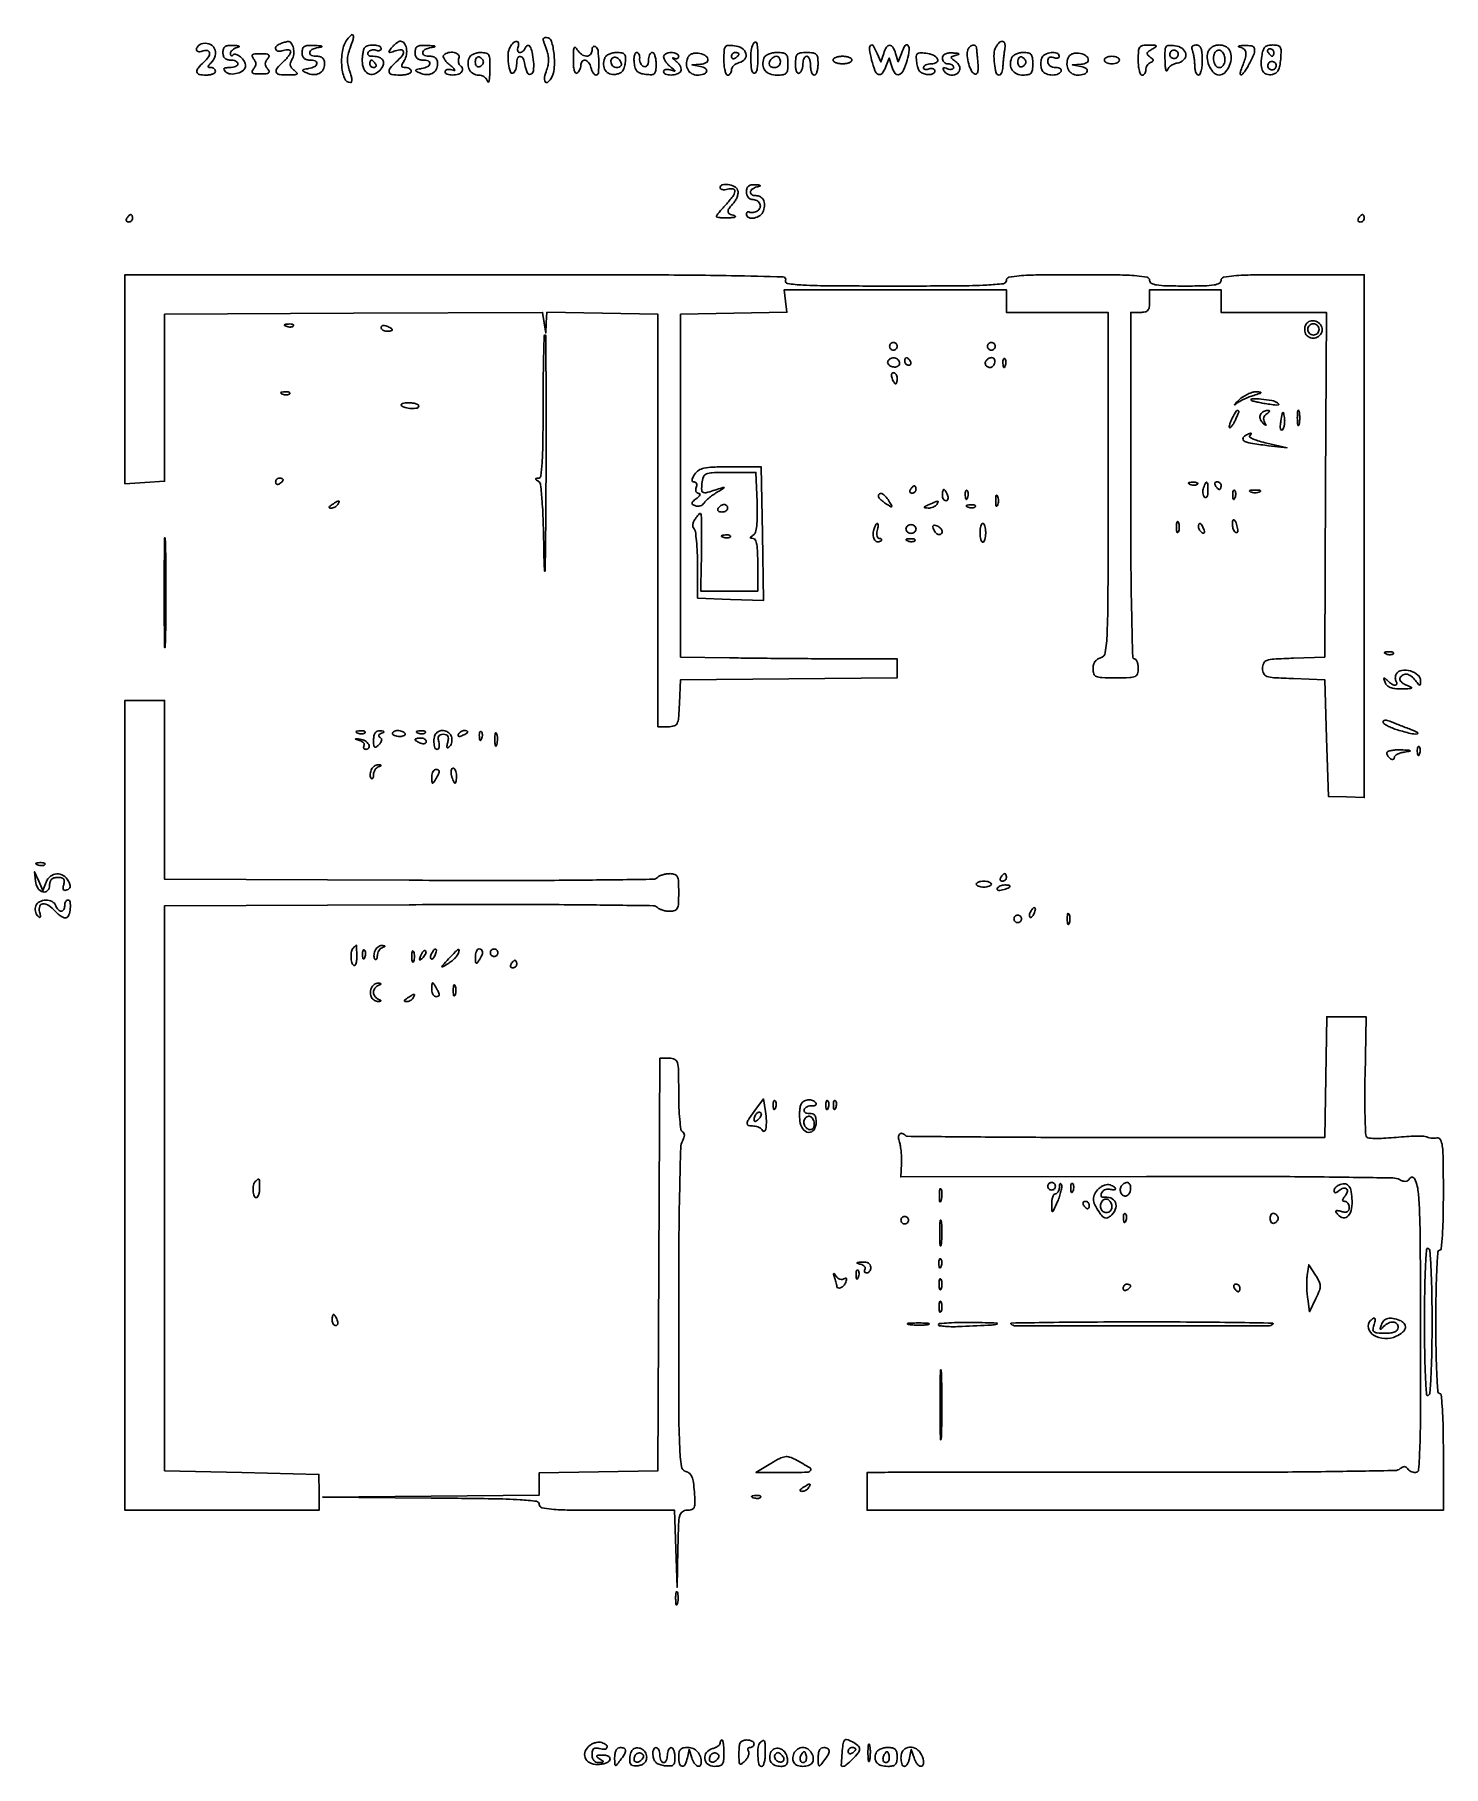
# Model space of a CAD drawing. Extents: x 11 to 385, y 23 to 483.
import ezdxf

# ---------------------------------------------------------------- set-up
doc = ezdxf.new("R2010")
doc.units = 0
doc.header["$MEASUREMENT"] = 0

msp = doc.modelspace()

# ---------------------------------------------------------------- linework, layer by layer
for points in [[(94.222895, 481.768572, 0.12466), (92.819582, 478.823624, 0.063368), (92.53044, 474.704375, 0.071471), (93.246184, 471.158691, 0.317274), (94.888385, 470, 0.338593), (95.17518, 470.219363, 0.082594), (95.238655, 470.851512, 0.050154), (95.079079, 471.810067, 0.023939), (94.693898, 473, -0.036), (94.215177, 474.610365, -0.057117), (94.06759, 476.039904, -0.055529), (94.246174, 477.494291, -0.031961), (94.763372, 479.184057, 0.014409), (95.553545, 481.475202, 0.128054), (95.604937, 482.532456, 0.553136), (95.178572, 482.6901, 0.055489)], [(55.25, 480.269359, 0.067646), (54.772128, 480.026189, 0.064296), (54.367188, 479.660717, 0.068987), (54.093163, 479.233591, 0.108589), (54, 478.809678, 0.168952), (54.119262, 478.466805, 0.150479), (54.431218, 478.252195, 0.107084), (54.90612, 478.209088, 0.060969), (55.467975, 478.349337, -0.109791), (56.787386, 478.545646, -0.343781), (57.41096, 477.983937, -0.196007), (57.165497, 476.84243, -0.059148), (55.976419, 475.478659, 0.031529), (54.410568, 473.870905, 0.217995), (54.114104, 472.839471, 0.311603), (54.723393, 472.19005, 0.053335), (56.5, 472, 0.038131), (57.457356, 472.073116, 0.057076), (58.265625, 472.29375, 0.074992), (58.817169, 472.617064, 0.226478), (59, 473, 0.119248), (58.907722, 473.381414, 0.100665), (58.6475, 473.70625, 0.092192), (58.25832, 473.924388, 0.081935), (57.8, 474, -0.051663), (57.257401, 474.056215, -0.354955), (57.1, 474.25, -0.180052), (57.222304, 474.578624, -0.018208), (57.8, 475.2, 0.131996), (58.921347, 477.145263, 0.183652), (58.717022, 479.125722, 0.206418), (57.297538, 480.315564, 0.157822)], [(61, 478, 0.072254), (61.126841, 477.126841, 0.124864), (61.5, 476.5, 0.124864), (62.126841, 476.126841, 0.072254), (63, 476, -0.048028), (63.765418, 475.926307, -0.068025), (64.4125, 475.70625, -0.088204), (64.848523, 475.381882, -0.191087), (65, 475, -0.206135), (64.835413, 474.617743, -0.082944), (64.35375, 474.29375, -0.063259), (63.642198, 474.073425, -0.043509), (62.8, 474, 0.023345), (61.781275, 473.952409, 0.1746), (61.350302, 473.75, 0.338738), (61.305616, 473.415459, 0.06634), (61.699337, 472.900663, 0.180061), (63.014055, 472.299146, 0.089306), (64.863805, 472.494742, 0.094904), (66.441449, 473.301561, 0.231198), (67, 474.444943, 0.138182), (66.658277, 475.657831, 0.077735), (65.660112, 476.832348, 0.091424), (64.49741, 477.511861, 0.29079), (63.657991, 477.324657, -0.101436), (63.407318, 477.15927, -0.246187), (63.193285, 477.181121, -0.186262), (63.046782, 477.387212, -0.0625), (63, 477.760009, -0.140564), (63.129672, 478.212149, -0.071903), (63.514063, 478.666521, -0.062455), (64.080731, 479.054475, -0.055048), (64.75, 479.310674, 0.049066), (65.282394, 479.507227, 0.602595), (65.28821, 479.676084, 0.109045), (64.849555, 479.813383, 0.010989), (63.75, 479.883999, 0.034601), (62.385415, 479.847124, 0.126788), (61.57925, 479.554293, 0.169202), (61.145837, 478.965956, 0.075063)], [(76.25, 480.337719, 0.100001), (75.20077, 479.645989, 0.302794), (75.038565, 478.848079, 0.284451), (75.722044, 478.350736, 0.095821), (77, 478.5, -0.040043), (77.766516, 478.677284, -0.071415), (78.4125, 478.680293, -0.111926), (78.840583, 478.518743, -0.251888), (79, 478.222375, -0.131274), (78.875484, 477.756288, -0.027881), (78.4125, 477.046312, -0.027376), (77.765621, 476.259886, -0.023042), (77, 475.5, 0.031759), (75.345084, 473.799237, 0.269817), (75.160491, 472.791442, 0.282014), (75.942555, 472.165304, 0.033802), (78.25, 472.031803, 0.008468), (80.081673, 472.080759, 0.153254), (80.625876, 472.278051, 0.450437), (80.650545, 472.618068, 0.03649), (79.894092, 473.286683, -0.053383), (79.190364, 473.952277, -0.125886), (78.874472, 474.596132, -0.131772), (78.913794, 475.292958, -0.061162), (79.303239, 476.118957, 0.114646), (79.788977, 477.516739, 0.07912), (79.701957, 479.196607, 0.095683), (79.143519, 480.515774, 0.276826), (78.281385, 480.921053, 0.032666), (77.895687, 480.856431, 0.012082), (77.362344, 480.717133, 0.011914), (76.785866, 480.536617, 0.01406)], [(82, 478, 0.072254), (82.126841, 477.126841, 0.124864), (82.5, 476.5, 0.124864), (83.126841, 476.126841, 0.072254), (84, 476, -0.080642), (85.495568, 475.757211, -0.353558), (85.944567, 475.055542, -0.262768), (85.364046, 474.249827, -0.064925), (83.75, 473.745492, 0.008269), (82.437676, 473.493484, 0.245429), (82.184188, 473.28529, 0.392267), (82.272589, 473.039913, 0.01417), (83.25, 472.568952, 0.090571), (85.008175, 472.13864, 0.132562), (86.559877, 472.459985, 0.150063), (87.611956, 473.471405, 0.127483), (88, 474.968615, 0.069898), (87.874653, 475.860875, 0.125268), (87.503862, 476.496077, 0.126698), (86.877988, 476.872206, 0.072395), (86, 477, -0.08094), (84.506674, 477.243334, -0.352691), (84.056783, 477.945843, -0.259516), (84.634855, 478.761821, -0.064168), (86.25, 479.294267, 0.014773), (87.22149, 479.51133, 0.674817), (87.24151, 479.659635, 0.114822), (86.826388, 479.783099, 0.004641), (85.25, 479.863818, 0.024383), (83.557998, 479.85218, 0.116792), (82.639227, 479.579844, 0.183857), (82.162495, 478.99803, 0.080876)], [(98.666667, 479.333333, 0.124971), (98.408216, 478.898972, 0.025381), (98.195833, 478.020989, 0.025302), (98.048948, 476.947565, 0.021353), (98, 475.801949, 0.093139), (98.395188, 473.69886, 0.177933), (99.518357, 472.427694, 0.203352), (101.074955, 472.281388, 0.120042), (102.695866, 473.267294, 0.103631), (103.566666, 474.599691, 0.209145), (103.517472, 475.828978, 0.192831), (102.561512, 476.697426, 0.089357), (100.881966, 477, -0.047757), (100.127908, 477.072187, -0.121131), (99.631575, 477.301001, -0.204154), (99.443696, 477.649065, -0.162858), (99.542134, 478.068174, -0.109884), (99.900093, 478.435515, -0.081902), (100.419289, 478.66489, -0.076891), (101.017004, 478.72431, -0.078162), (101.601151, 478.599558, 0.060487), (102.136572, 478.465361, 0.106442), (102.589088, 478.504982, 0.150241), (102.886291, 478.707295, 0.170338), (103, 479.031385, 0.310213), (102.555972, 479.678194, 0.074645), (101.216648, 479.975699, 0.066628), (99.686159, 479.878395, 0.148285)], [(105.880287, 479.355754, 0.010585), (105.102452, 478.377083, 0.366552), (105.116742, 478.10411, 0.27989), (105.417524, 478.02087, 0.007877), (106.757842, 478.423142, -0.067351), (108.344987, 478.700218, -0.401292), (108.917128, 478.193426, -0.199878), (108.569784, 477.116147, -0.032204), (107, 475.5, 0.031458), (105.366815, 473.823585, 0.25208), (105.143984, 472.805966, 0.292177), (105.867782, 472.166048, 0.038879), (108, 472, 0.031626), (109.149251, 472.072766, 0.048861), (110.11875, 472.29375, 0.06271), (110.790443, 472.615738, 0.254951), (111, 473, 0.148982), (110.88379, 473.381357, 0.098773), (110.556886, 473.70625, 0.082154), (110.068236, 473.925328, 0.064471), (109.491526, 474, -0.059295), (108.773065, 474.085503, -0.29642), (108.507565, 474.366217, -0.166167), (108.583325, 474.873987, -0.020206), (109.149347, 475.867534, 0.100538), (109.730298, 477.421115, 0.087479), (109.700596, 479.160738, 0.10854), (109.119707, 480.505262, 0.241207), (108.15383, 481, 0.122004), (107.712614, 480.890713, 0.035143), (107.111039, 480.517003, 0.033095), (106.469506, 479.98504, 0.029911)], [(112, 478, 0.072254), (112.126841, 477.126841, 0.124864), (112.5, 476.5, 0.124864), (113.126841, 476.126841, 0.072254), (114, 476, -0.080642), (115.495568, 475.757211, -0.353558), (115.944567, 475.055542, -0.262768), (115.364046, 474.249827, -0.064925), (113.75, 473.745492, 0.008269), (112.437676, 473.493484, 0.245429), (112.184188, 473.28529, 0.392267), (112.272589, 473.039913, 0.01417), (113.25, 472.568952, 0.090571), (115.008175, 472.13864, 0.132562), (116.559877, 472.459985, 0.150063), (117.611956, 473.471405, 0.127483), (118, 474.968615, 0.069898), (117.874653, 475.860875, 0.125268), (117.503862, 476.496077, 0.126698), (116.877988, 476.872206, 0.072395), (116, 477, -0.08094), (114.506674, 477.243334, -0.352691), (114.056783, 477.945843, -0.259516), (114.634855, 478.761821, -0.064168), (116.25, 479.294267, 0.014773), (117.22149, 479.51133, 0.674817), (117.24151, 479.659635, 0.114822), (116.826388, 479.783099, 0.004641), (115.25, 479.863818, 0.024383), (113.557998, 479.85218, 0.116792), (112.639227, 479.579844, 0.183857), (112.162495, 478.99803, 0.080876)], [(137.230582, 479.447544, 0.11549), (136.709467, 477.636976, 0.044463), (136.811008, 475.006545, 0.052528), (137.32174, 472.8487, 0.479054), (138.112002, 472.569221, 0.121285), (138.452994, 472.916801, 0.047999), (138.739151, 473.526984, 0.043843), (138.934319, 474.275806, 0.041857), (139, 475.059017, -0.083805), (139.244312, 476.506405, -0.348616), (139.94154, 476.948868, -0.266598), (140.726101, 476.381048, -0.069396), (141.180449, 474.828328, 0.058484), (141.762297, 472.666634, 0.392436), (142.680164, 472.231046, 0.296439), (143.446584, 473.160459, 0.051515), (143.471106, 475.549088, 0.025249), (143.106451, 478.07884, 0.085445), (142.51427, 479.632648, 0.364056), (141.876192, 479.856865, 0.220316), (141.279762, 479.25, -0.06722), (141.032632, 478.772118, -0.063745), (140.663773, 478.367188, -0.06838), (140.234364, 478.09309, -0.108313), (139.809678, 478, -0.173231), (139.467935, 478.122064, -0.149708), (139.255805, 478.440625, -0.105118), (139.216517, 478.925812, -0.059505), (139.361626, 479.5, 0.123123), (139.488642, 480.541156, 0.385503), (138.998919, 480.963182, 0.191045), (138.090082, 480.576625, 0.070341)], [(146, 481.5651, 0.073755), (146.041794, 481.283312, 0.004956), (146.286479, 480.504453, 0.007041), (146.601699, 479.579315, 0.005212), (146.975249, 478.5651, -0.045414), (147.332119, 477.288337, -0.046826), (147.447709, 475.981299, -0.046416), (147.318121, 474.665132, -0.04313), (146.947271, 473.361312, 0.040515), (146.389456, 471.438376, 0.161164), (146.53246, 470.234465, 0.471683), (147.147463, 470.076439, 0.094508), (148.03906, 471.02896, 0.119724), (148.938014, 473.691577, 0.04788), (148.905484, 477.56571, 0.047888), (148.20432, 481.028449, 0.330087), (146.893011, 482, 0.046733), (146.55122, 481.967984, 0.066699), (146.262322, 481.872248, 0.08682), (146.067431, 481.731221, 0.195222)], [(154.030409, 476.190983, 0.017976), (154.08082, 474.446565, 0.048049), (154.27984, 473.22006, 0.099885), (154.596808, 472.57381, 0.384779), (155, 472.5, 0.08825), (155.382836, 472.842344, 0.053305), (155.70625, 473.359775, 0.051278), (155.925833, 473.961978, 0.061875), (156, 474.559017, -0.152564), (156.335475, 475.632883, -0.300761), (157.130482, 475.95125, -0.1883), (158.084045, 475.332419, -0.092041), (158.710251, 474, 0.034464), (158.967966, 473.234334, 0.046292), (159.309743, 472.5875, 0.054541), (159.679304, 472.137524, 0.196012), (160.016631, 472, 0.390223), (160.683701, 472.614126, 0.02451), (160.78152, 475.525299, 0.025656), (160.583413, 478.489985, 0.228664), (159.9, 479.561803, 0.160868), (159.558923, 479.643311, 0.191006), (159.264375, 479.49668, 0.125259), (159.0652, 479.116158, 0.058314), (159, 478.559017, -0.193484), (158.560729, 477.466351, -0.217063), (157.514116, 477.049761, -0.148706), (156.169678, 477.531292, -0.101397), (155.080099, 478.75, 0.082085), (154.585929, 479.347269, 0.513423), (154.261509, 479.270323, 0.088374), (154.079339, 478.427927, 0.007407)], [(194, 476.066422, 0.023207), (194.072373, 474.507996, 0.037097), (194.29375, 473.194512, 0.042822), (194.612685, 472.253336, 0.297999), (195, 472, 0.137184), (195.381339, 472.106634, 0.100221), (195.70625, 472.406365, 0.086212), (195.92498, 472.854683, 0.070596), (196, 473.383369, -0.133901), (196.155335, 473.953005, -0.073191), (196.613048, 474.520689, -0.064356), (197.288945, 475.000752, -0.058383), (198.086974, 475.312493, 0.159799), (199.562251, 476.263722, 0.247762), (199.849964, 477.717077, 0.185223), (198.770009, 479.118397, 0.108672), (196.741449, 479.816422, 0.038125), (195.122166, 479.879119, 0.229406), (194.399088, 479.494809, 0.145541), (194.066314, 478.560648, 0.013291)], [(201.752712, 480.25, 0.087142), (201.249587, 478.496547, 0.032318), (201.144049, 475.921993, 0.027476), (201.33784, 473.460937, 0.224592), (201.935036, 472.54015, 0.357181), (202.383663, 472.599962, 0.122006), (202.727694, 473.21598, 0.051054), (202.939003, 474.488961, 0.01562), (203, 476.440983, 0.010589), (202.941057, 479.223766, 0.068631), (202.691341, 480.60072, 0.458227), (202.27233, 480.775408, 0.16476)], [(233.227969, 476, 0.026316), (234.100027, 473.192781, 0.197686), (235.023573, 472.189734, 0.360679), (235.9816, 472.440503, 0.058963), (236.981163, 474.25), (237.897878, 476.5), (238.56557, 474.25, 0.086898), (239.454684, 472.463682, 0.348121), (240.554188, 472.164585, 0.189203), (241.697758, 473.292221, 0.039419), (242.654478, 476, 0.029853), (243.201164, 478.681096, 0.218414), (242.83758, 479.905675, 0.512539), (242.086065, 479.833952, 0.043547), (241.109298, 477.766423), (240.283044, 475.532847), (239.574134, 477.766423, 0.054043), (238.844523, 479.421009, 0.269426), (237.998499, 479.9067, 0.26717), (237.151613, 479.413504, 0.053442), (236.419647, 477.75), (235.704519, 475.5), (234.699445, 477.75, 0.032175), (233.611319, 479.817665, 0.512275), (232.938619, 479.868346, 0.219816), (232.64229, 478.782458, 0.020561)], [(258.774718, 478.75, 0.109367), (258.580351, 477.138876, 0.046624), (258.994881, 474.994898, 0.045554), (259.754763, 473.065652, 0.198233), (260.664916, 472.278361, 0.274858), (261.100231, 472.373294, 0.140179), (261.398702, 472.870016, 0.066887), (261.522076, 473.821483, 0.023308), (261.45117, 475.204222, -0.000269), (261.322626, 476.521111, -0.00033), (261.203948, 477.752178, -0.000274), (261.105408, 478.787431, -0.00236), (261.063836, 479.25, 0.221828), (260.729868, 479.831269, 0.209946), (260.058333, 479.96658, 0.140829), (259.282954, 479.548144, 0.11505)], [(266.230582, 479.447544, 0.115714), (265.719778, 477.669843, 0.041874), (265.810443, 475.027705, 0.039407), (266.28981, 472.623091, 0.335626), (267.113499, 472, 0.224115), (267.458618, 472.162873, 0.071452), (267.761419, 472.660937, 0.055272), (267.981008, 473.388409, 0.037445), (268.07431, 474.25, -0.012054), (268.13288, 475.27423, -0.007013), (268.249995, 476.5, -0.007008), (268.40187, 477.72556, -0.011746), (268.568036, 478.75, 0.073439), (268.625064, 480.262885, 0.301643), (268.066398, 480.933115, 0.276874), (267.178002, 480.706074, 0.067645)], [(304, 476, 0.023598), (304.07239, 474.467056, 0.037669), (304.29375, 473.175, 0.04382), (304.612873, 472.251055, 0.295869), (305, 472, 0.140362), (305.381338, 472.109202, 0.099913), (305.70625, 472.416146, 0.085122), (305.925077, 472.8752, 0.068857), (306, 473.416667, -0.080037), (306.093358, 473.99615, -0.064268), (306.367188, 474.566178, -0.065096), (306.772087, 475.040891, -0.087504), (307.25, 475.340536, 0.053056), (307.805912, 475.638108, 0.270024), (307.951349, 475.942412, 0.193169), (307.773103, 476.299242, 0.02876), (307.130023, 476.807036, -0.052109), (306.503399, 477.351112, -0.253048), (306.388276, 477.790984, -0.17745), (306.689534, 478.239992, -0.025575), (307.630023, 478.852758, 0.012248), (308.700075, 479.510012, 0.441438), (308.742459, 479.766027, 0.220736), (308.415432, 479.931707, 0.005843), (306.75, 479.969591, 0.042151), (305.165992, 479.853442, 0.204661), (304.419974, 479.384484, 0.136644), (304.074907, 478.39085, 0.015662)], [(311.116001, 475.816422, 0.010181), (311.189653, 474.258147, 0.035741), (311.328787, 473.263948, 0.285379), (311.501321, 473.084757, 0.411402), (311.677483, 473.188506, -0.102149), (312.010217, 473.857489, -0.064146), (312.63498, 474.472514, -0.060514), (313.441475, 474.943481, -0.06667), (314.311481, 475.188506, 0.152666), (316.047755, 476.015206, 0.240525), (316.603887, 477.532385, 0.208302), (315.710184, 479.052576, 0.129222), (313.75, 479.816422, 0.03795), (312.105929, 479.880073, 0.242413), (311.40168, 479.483536, 0.142044), (311.103911, 478.521366, 0.0112)], [(314.447214, 476.91459, -0.099038), (314.151486, 476.597789, -0.097945), (313.755524, 476.417584, -0.097945), (313.320774, 476.401684, -0.099038), (312.91459, 476.552786, -0.099038), (312.597789, 476.848514, -0.097945), (312.417584, 477.244476, -0.097945), (312.401684, 477.679226, -0.099038), (312.552786, 478.08541, -0.099038), (312.848514, 478.402211, -0.097945), (313.244476, 478.582416, -0.097945), (313.679226, 478.598316, -0.099038), (314.08541, 478.447214, -0.099038), (314.402211, 478.151486, -0.097945), (314.582416, 477.755524, -0.097945), (314.598316, 477.320774, -0.099038)], [(318.393011, 478.418213, -0.037334), (318.626269, 477.641583, -0.016637), (318.821697, 476.590725, -0.016361), (318.955618, 475.459904, -0.021293), (319, 474.418213, 0.03946), (319.073191, 473.49225, 0.058656), (319.29375, 472.71035, 0.077138), (319.617261, 472.178026, 0.22119), (320, 472, 0.295869), (320.387127, 472.251055, 0.04382), (320.70625, 473.175, 0.037669), (320.92761, 474.467056, 0.023598), (321, 476, 0.019442), (320.923945, 477.955252, 0.076211), (320.649563, 479.127718, 0.145092), (320.147221, 479.761545, 0.154318), (319.393011, 480, 0.076855), (318.737605, 479.898658, 0.176865), (318.348199, 479.59835, 0.16701), (318.230887, 479.103551, 0.067159)], [(322.511989, 478.037773, 0.112925), (322.356457, 476.155312, 0.079438), (322.988783, 474.11843, 0.08703), (324.143761, 472.544851, 0.193358), (325.5, 472, 0.193358), (326.856239, 472.544851, 0.08703), (328.011217, 474.11843, 0.079438), (328.643543, 476.155312, 0.112925), (328.488011, 478.037773, 0.084981), (328.067079, 478.852493, 0.086033), (327.400601, 479.476769, 0.08095), (326.525756, 479.866951, 0.064584), (325.5, 480, 0.064584), (324.474244, 479.866951, 0.08095), (323.599399, 479.476769, 0.086033), (322.932921, 478.852493, 0.084981)], [(327, 475.940983, -0.075715), (326.887055, 475.199409, -0.089148), (326.559375, 474.570164, -0.100726), (326.07204, 474.149516, -0.128528), (325.5, 474, -0.23786), (324.596501, 474.455589, -0.110313), (324.049944, 475.689495, -0.096656), (324.043202, 477.179555, -0.150422), (324.63948, 478.306147, -0.200942), (325.423574, 478.627349, -0.197139), (326.210711, 478.297246, -0.124017), (326.799531, 477.309671, -0.072845)], [(331.291574, 479.302668, -0.136389), (332.234565, 478.756188, -0.197609), (332.591032, 477.874675, -0.077887), (332.340147, 476.333517, -0.010662), (331.255784, 473.25, 0.101306), (331.098598, 472.260624, 0.60637), (331.457404, 472.093346, 0.084768), (332.402722, 473.112695, 0.025344), (333.47432, 474.95034, 0.020183), (334.741982, 477.66491, 0.16132), (334.846332, 479.023768, 0.288584), (334.107947, 479.733554, 0.061555), (332.25, 479.883999, 0.009565), (331.094161, 479.813073, 0.116727), (330.675296, 479.677596, 0.609729), (330.686973, 479.509867, 0.03804)], [(336.790106, 477.023261, 0.042226), (336.641693, 474.606271, 0.126643), (337.087441, 473.026553, 0.191678), (338.09642, 472.235252, 0.119007), (339.619827, 472.159924, 0.112915), (340.50713, 472.548076, 0.111128), (341.143559, 473.285226, 0.075206), (341.564905, 474.473609, 0.026966), (341.810365, 476.258317, 0.016109), (341.921169, 478.448709, 0.135101), (341.678163, 479.399417, 0.216377), (341.035837, 479.863618, 0.049943), (339.673865, 480, 0.058402), (338.42678, 479.853837, 0.142942), (337.631308, 479.401224, 0.120677), (337.123828, 478.533784, 0.03587)], [(340, 478, -0.042167), (339.967655, 477.617151, -0.061769), (339.870461, 477.29375, -0.081139), (339.727648, 477.07446, -0.210953), (339.559017, 477, -0.151918), (339.34829, 477.065539, -0.038439), (339.066025, 477.29375, -0.035638), (338.768994, 477.617226, -0.029505), (338.5, 478, -0.082592), (338.343488, 478.3821, -0.161196), (338.3746, 478.70625, -0.182303), (338.586039, 478.921712, -0.108972), (338.940983, 479, -0.093332), (339.345238, 478.923877, -0.09642), (339.688914, 478.70625, -0.099167), (339.918938, 478.381556, -0.105053)], [(69.138321, 476.333333, -0.057146), (69.594924, 475.63421, -0.116622), (69.744889, 475, -0.116622), (69.594924, 474.36579, -0.057146), (69.138321, 473.666667, 0.075443), (68.739171, 473.003977, 0.348346), (68.85415, 472.602433, 0.140685), (69.476445, 472.380917, 0.015612), (71, 472.333333, 0.015612), (72.523555, 472.380917, 0.140685), (73.14585, 472.602433, 0.348346), (73.260829, 473.003977, 0.075443), (72.861679, 473.666667, -0.057146), (72.405076, 474.36579, -0.116622), (72.255111, 475, -0.116622), (72.405076, 475.63421, -0.057146), (72.861679, 476.333333, 0.075443), (73.260829, 476.996023, 0.348346), (73.14585, 477.397567, 0.140685), (72.523555, 477.619083, 0.015612), (71, 477.666667, 0.015612), (69.476445, 477.619083, 0.140685), (68.85415, 477.397567, 0.348346), (68.739171, 476.996023, 0.075443)], [(101.5, 475, -0.082592), (101.656512, 474.6179, -0.161196), (101.6254, 474.29375, -0.182303), (101.413961, 474.078288, -0.108972), (101.059017, 474, -0.093332), (100.654762, 474.076123, -0.09642), (100.311086, 474.29375, -0.099167), (100.081062, 474.618444, -0.105053), (100, 475, -0.042167), (100.032345, 475.382849, -0.061769), (100.129539, 475.70625, -0.081139), (100.272352, 475.92554, -0.210953), (100.440983, 476, -0.151918), (100.65171, 475.934461, -0.038439), (100.933975, 475.70625, -0.035638), (101.231006, 475.382774, -0.029505)], [(119.621616, 477.288283, 0.269452), (119.51351, 476.880254, 0.070308), (119.793137, 476.23298, 0.051916), (120.377209, 475.467717, 0.032129), (121.20495, 474.695196, -0.008728), (122.262272, 473.797145, -0.114885), (122.558676, 473.382354, -0.579408), (122.432822, 473.219724, -0.043151), (121.75, 473.375528, 0.049145), (121.0797, 473.520061, 0.085866), (120.514062, 473.4877, 0.129387), (120.141601, 473.291035, 0.209915), (120, 472.968615, 0.319763), (120.495921, 472.272453, 0.081274), (121.943033, 472.023074, 0.071819), (123.544962, 472.240544, 0.186855), (124.457295, 472.930902, 0.103611), (124.60242, 473.332096, 0.098908), (124.577909, 473.764931, 0.096804), (124.387421, 474.162562, 0.094647), (124.059986, 474.462927, -0.125083), (123.730973, 474.803354, -0.08122), (123.538534, 475.318688, -0.072801), (123.508172, 475.92591, -0.06786), (123.650663, 476.532025, 0.297385), (123.455865, 477.438378, 0.149969), (122.376291, 478.004899, 0.105101), (120.838908, 477.968164, 0.138902)], [(126.361626, 476.5, 0.097366), (126.076809, 474.863244, 0.123362), (126.480956, 473.387546, 0.135776), (127.490751, 472.372283, 0.130279), (128.895291, 472, -0.083467), (129.677865, 471.868445, -0.073607), (130.41251, 471.485937, -0.075523), (130.988561, 470.918625, -0.09697), (131.310674, 470.25, 0.483558), (131.491212, 470.170593, 0.227697), (131.667734, 470.409375, 0.031619), (131.809317, 471.530563, 0.009495), (131.883999, 473.25, 0.010862), (131.891798, 476.146306, 0.11333), (131.605593, 477.292345, 0.221501), (130.913717, 477.834216, 0.057173), (129.468615, 478, 0.055002), (128.457712, 477.888458, 0.057561), (127.511741, 477.559375, 0.06413), (126.767801, 477.074238, 0.125259)], [(130.15, 475.5, -0.102038), (130.069583, 475.110048, -0.070382), (129.834219, 474.723802, -0.066918), (129.485911, 474.399741, -0.073624), (129.075, 474.191667, -0.159683), (128.666526, 474.189601, -0.143818), (128.315781, 474.428177, -0.107546), (128.079656, 474.888977, -0.064908), (128, 475.5, -0.064908), (128.079656, 476.111023, -0.107546), (128.315781, 476.571823, -0.143818), (128.666526, 476.810399, -0.159683), (129.075, 476.808333, -0.073624), (129.485911, 476.600259, -0.066918), (129.834219, 476.276198, -0.070382), (130.069583, 475.889952, -0.102038)], [(162.361626, 476.5, 0.097771), (162.058151, 474.747682, 0.142241), (162.527793, 473.261246, 0.156921), (163.672917, 472.352374, 0.125817), (165.245529, 472.179863, 0.072113), (166.300162, 472.488884, 0.111625), (167.051833, 473.061898, 0.098707), (167.542635, 473.95956, 0.047289), (167.816422, 475.25, 0.031119), (167.895669, 476.762688, 0.172339), (167.619733, 477.515805, 0.184891), (166.943644, 477.896307, 0.036757), (165.535038, 478, 0.05363), (164.498712, 477.888522, 0.05687), (163.531253, 477.559375, 0.063636), (162.772281, 477.074339, 0.127848)], [(166.770833, 475.1875, -0.134046), (166.795817, 474.735738, -0.144529), (166.585286, 474.348828, -0.119977), (166.158616, 474.089234, -0.077096), (165.583333, 474, -0.099038), (164.979073, 474.120875, -0.097945), (164.465104, 474.465104, -0.097945), (164.120875, 474.979073, -0.099038), (164, 475.583333, -0.190724), (164.346973, 476.459866, -0.244413), (165.153639, 476.742973, -0.165501), (166.122932, 476.250696, -0.113253)], [(170.183578, 475.25, 0.046929), (170.476032, 473.866688, 0.121406), (171, 473, 0.121406), (171.866688, 472.476032, 0.046929), (173.25, 472.183578, 0.032648), (174.814281, 472.106417, 0.194761), (175.551595, 472.41875, 0.173213), (175.91289, 473.181481, 0.024843), (176, 474.933578, 0.030926), (175.927269, 476.108319, 0.04793), (175.70625, 477.099238, 0.061214), (175.384449, 477.78722, 0.258275), (175, 478, 0.197505), (174.617971, 477.842969, 0.086035), (174.29375, 477.388021, 0.065972), (174.073574, 476.714077, 0.046036), (174, 475.916667, -0.052338), (173.914873, 475.105642, -0.110801), (173.652915, 474.534248, -0.162528), (173.248119, 474.258503, -0.154946), (172.75, 474.274295, -0.110135), (172.2828, 474.566248, -0.075877), (171.907986, 475.068171, -0.070813), (171.679515, 475.696866, -0.073015), (171.638889, 476.357629, 0.056241), (171.621292, 476.985949, 0.080413), (171.456356, 477.517553, 0.10434), (171.175715, 477.87233, 0.175164), (170.822467, 478, 0.269209), (170.479297, 477.800794, 0.072784), (170.240727, 477.192187, 0.053103), (170.131642, 476.303721, 0.032667)], [(178, 476.860243, 0.110521), (178.120301, 476.322647, 0.038874), (178.514062, 475.631737, 0.036314), (179.08034, 474.914484, 0.035196), (179.75, 474.278608, -0.002331), (180.910518, 473.313304, -0.221601), (181, 473.12132, -0.500939), (180.89057, 473.039503, -0.004461), (179.75, 473.38698, 0.049331), (179.079725, 473.527084, 0.085743), (178.514062, 473.491064, 0.128632), (178.141427, 473.292055, 0.209073), (178, 472.968615, 0.320303), (178.512087, 472.251248, 0.08834), (179.961848, 472.025219, 0.075713), (181.585214, 472.308391, 0.175104), (182.541121, 473.066535, 0.170223), (182.655438, 473.586625, 0.078281), (182.463171, 474.262639, 0.063962), (182.009204, 474.984977, 0.049594), (181.350138, 475.640692, -0.009951), (180.700353, 476.192058, -0.061522), (180.410665, 476.519456, -0.651612), (180.463425, 476.60483, -0.082966), (180.75, 476.51514, 0.069497), (181.228223, 476.351286, 0.130653), (181.632812, 476.379047, 0.172336), (181.899062, 476.589838, 0.140875), (182, 476.940983, 0.182172), (181.847664, 477.345219, 0.09101), (181.4125, 477.688914, 0.070927), (180.765275, 477.92177, 0.050979), (180, 478, 0.055038), (179.234922, 477.915528, 0.07465), (178.5875, 477.665196, 0.094147), (178.153176, 477.295104, 0.170972)], [(184.38854, 476.570137, 0.09405), (184.085255, 474.892589, 0.124489), (184.47739, 473.396833, 0.138615), (185.487256, 472.375136, 0.129656), (186.909598, 472, 0.067292), (188.6202, 472.231267, 0.24073), (189.409645, 472.95389, 0.357047), (189.136089, 473.755708, 0.091817), (187.764831, 474.292323), (185.5, 474.727636), (187.833333, 474.863818, 0.116177), (189.316718, 475.305856, 0.32903), (189.726365, 476.237848, 0.222599), (188.938577, 477.253572, 0.081931), (187.167201, 477.820137, 0.063906), (186.252824, 477.836988, 0.078542), (185.430122, 477.612861, 0.087722), (184.786593, 477.174738, 0.108336)], [(198, 477.559017, -0.151918), (197.934461, 477.34829, -0.038439), (197.70625, 477.066025, -0.035638), (197.382774, 476.768994, -0.029505), (197, 476.5, -0.082592), (196.6179, 476.343488, -0.161196), (196.29375, 476.3746, -0.182303), (196.078288, 476.586039, -0.108972), (196, 476.940983, -0.093332), (196.076123, 477.345238, -0.09642), (196.29375, 477.688914, -0.099167), (196.618444, 477.918938, -0.105053), (197, 478, -0.042167), (197.382849, 477.967655, -0.061769), (197.70625, 477.870461, -0.081139), (197.92554, 477.727648, -0.210953)], [(204.638374, 476.5, 0.100764), (204.34109, 474.72078, 0.156609), (204.864286, 473.269425, 0.145941), (206.173352, 472.326392, 0.083806), (208.106989, 472, 0.033516), (209.716668, 472.108023, 0.168965), (210.508916, 472.509245, 0.162719), (210.89769, 473.325216, 0.030516), (211, 475, 0.030516), (210.89769, 476.674784, 0.162719), (210.508916, 477.490755, 0.168965), (209.716668, 477.891977, 0.033516), (208.106989, 478, 0.045886), (206.931597, 477.891905, 0.056246), (205.877318, 477.570636, 0.065461), (205.070802, 477.088394, 0.134491)], [(209, 475.5, -0.099038), (208.885486, 474.927543, -0.097945), (208.559375, 474.440625, -0.097945), (208.072457, 474.114514, -0.099038), (207.5, 474, -0.103678), (206.569797, 474.19498, -0.206496), (206.066255, 474.735179, -0.193059), (206.095775, 475.503522, -0.091649), (206.666667, 476.333333, -0.091649), (207.496478, 476.904225, -0.193059), (208.264821, 476.933745, -0.206496), (208.80502, 476.430203, -0.103678)], [(213, 474.940983, 0.027979), (213.066344, 473.756294, 0.069343), (213.281216, 472.916013, 0.145541), (213.608231, 472.509855, 0.297719), (214, 472.5, 0.111412), (214.383556, 472.876024, 0.050262), (214.70625, 473.50665, 0.046318), (214.925923, 474.270704, 0.046881), (215, 475.059017, -0.049547), (215.073784, 475.801778, -0.069539), (215.29375, 476.429836, -0.089706), (215.618213, 476.852535, -0.186414), (216, 477, -0.226478), (216.382936, 476.817169, -0.074992), (216.70625, 476.265625, -0.057076), (216.926884, 475.457356, -0.038131), (217, 474.5, 0.038131), (217.073116, 473.542644, 0.057076), (217.29375, 472.734375, 0.074992), (217.617064, 472.182831, 0.226478), (218, 472, 0.254951), (218.384262, 472.209557, 0.06271), (218.70625, 472.88125, 0.048861), (218.927234, 473.850749, 0.031626), (219, 475, 0.030723), (218.896154, 476.688463, 0.167168), (218.5, 477.5, 0.167168), (217.688463, 477.896154, 0.030723), (216, 478, 0.030851), (214.30445, 477.895281, 0.16954), (213.495177, 477.495082, 0.1661), (213.101678, 476.67307, 0.029326)], [(223, 476, 0.226478), (223.182831, 475.617064, 0.074992), (223.734375, 475.29375, 0.057076), (224.542644, 475.073116, 0.038131), (225.5, 475, 0.038131), (226.457356, 475.073116, 0.057076), (227.265625, 475.29375, 0.074992), (227.817169, 475.617064, 0.226478), (228, 476, 0.226478), (227.817169, 476.382936, 0.074992), (227.265625, 476.70625, 0.057076), (226.457356, 476.926884, 0.038131), (225.5, 477, 0.038131), (224.542644, 476.926884, 0.057076), (223.734375, 476.70625, 0.074992), (223.182831, 476.382936, 0.226478)], [(245.176484, 475.323516, 0.044848), (245.452232, 473.988717, 0.098502), (245.940549, 473.072608, 0.113644), (246.69016, 472.492769, 0.072876), (247.75, 472.180449, 0.049645), (248.612232, 472.144327, 0.076795), (249.339804, 472.299882, 0.105749), (249.824479, 472.613722, 0.198925), (250, 473.037438, 0.147038), (249.879506, 473.438316, 0.152615), (249.559375, 473.699285, 0.117789), (249.073643, 473.770982, 0.069727), (248.5, 473.638374, -0.055937), (247.925634, 473.488865, -0.100118), (247.440625, 473.516384, -0.147206), (247.122486, 473.710807, -0.184534), (247, 474.031385, -0.202548), (247.156367, 474.401549, -0.084252), (247.611979, 474.715469, -0.06438), (248.285848, 474.92882, -0.044539), (249.083333, 475, 0.137671), (250.469779, 475.38912, 0.39578), (250.71275, 476.267625, 0.172809), (249.602387, 477.291015, 0.071412), (247.599365, 477.823516, 0.027199), (246.021149, 477.922871, 0.205196), (245.346861, 477.640732, 0.198261), (245.072796, 476.95114, 0.025237)], [(252, 476.5, 0.099038), (252.114514, 475.927543, 0.097945), (252.440625, 475.440625, 0.097945), (252.927543, 475.114514, 0.099038), (253.5, 475, -0.062722), (254.073532, 474.92777, -0.08088), (254.559375, 474.715469, -0.098158), (254.884506, 474.400789, -0.152681), (255, 474.031385, -0.206976), (254.863694, 473.716211, -0.140568), (254.511187, 473.534876, -0.090961), (253.97345, 473.527139, -0.049884), (253.335955, 473.701324, 0.026179), (252.613414, 473.936014, 0.196415), (252.263564, 473.891636, 0.357523), (252.170736, 473.652308, 0.059284), (252.394972, 473.169939, 0.074529), (252.77381, 472.722312, 0.053146), (253.311587, 472.34367, 0.053096), (253.91778, 472.086532, 0.073906), (254.5, 472, 0.12798), (255.83949, 472.348565, 0.194195), (256.584821, 473.273973, 0.189094), (256.489059, 474.478105, 0.122175), (255.580862, 475.564531, -0.01092), (254.529729, 476.368945, -0.242549), (254.377717, 476.709488, -0.30877), (254.582354, 476.975881, -0.015934), (255.678087, 477.296825, 0.031786), (256.335452, 477.512206, 0.612186), (256.350808, 477.678722, 0.122452), (255.946816, 477.812782, 0.008639), (254.75, 477.883999, 0.03699), (253.540605, 477.845541, 0.090377), (252.689, 477.595118, 0.135487), (252.186045, 477.13992, 0.142417)], [(270.361626, 476.5, 0.099886), (270.070323, 474.775027, 0.144102), (270.551181, 473.314458, 0.143736), (271.747865, 472.344768, 0.099194), (273.468615, 472, 0.046258), (274.815545, 472.124881, 0.172948), (275.539051, 472.546281, 0.146144), (275.902395, 473.380785, 0.030112), (276, 475, 0.030112), (275.902395, 476.619215, 0.146144), (275.539051, 477.453719, 0.172948), (274.815545, 477.875119, 0.046258), (273.468615, 478, 0.055002), (272.457712, 477.888458, 0.057561), (271.511741, 477.559375, 0.06413), (270.767801, 477.074238, 0.125259)], [(274.15, 475.5, -0.102038), (274.069583, 475.110048, -0.070382), (273.834219, 474.723802, -0.066918), (273.485911, 474.399741, -0.073624), (273.075, 474.191667, -0.159683), (272.666526, 474.189601, -0.143818), (272.315781, 474.428177, -0.107546), (272.079656, 474.888977, -0.064908), (272, 475.5, -0.064908), (272.079656, 476.111023, -0.107546), (272.315781, 476.571823, -0.143818), (272.666526, 476.810399, -0.159683), (273.075, 476.808333, -0.073624), (273.485911, 476.600259, -0.066918), (273.834219, 476.276198, -0.070382), (274.069583, 475.889952, -0.102038)], [(278.361626, 476.5, 0.055611), (278.183129, 475.816089, 0.036064), (278.12419, 475, 0.036064), (278.183129, 474.183911, 0.055611), (278.361626, 473.5, 0.182021), (279.236451, 472.515555, 0.0971), (280.818495, 472.042427, 0.097302), (282.459263, 472.202068, 0.183581), (283.5, 473, 0.202618), (283.558599, 473.378123, 0.181468), (283.33165, 473.70625, 0.104212), (282.804599, 473.928459, 0.047867), (282.059017, 474, -0.067834), (281.229093, 474.113115, -0.098262), (280.570322, 474.445116, -0.113153), (280.150186, 474.961765, -0.114848), (280, 475.606989, -0.077669), (280.099775, 476.245425, -0.166102), (280.393809, 476.640962, -0.166138), (280.868337, 476.773866, -0.07771), (281.5, 476.638374, 0.055937), (282.074366, 476.488865, 0.100118), (282.559375, 476.516384, 0.147206), (282.877514, 476.710807, 0.184534), (283, 477.031385, 0.32549), (282.427264, 477.817982, 0.106946), (280.916691, 477.968044, 0.086969), (279.247983, 477.474498, 0.187999)], [(285.38854, 476.570137, 0.09405), (285.085255, 474.892589, 0.124489), (285.47739, 473.396833, 0.138615), (286.487256, 472.375136, 0.129656), (287.909598, 472, 0.067292), (289.6202, 472.231267, 0.24073), (290.409645, 472.95389, 0.357047), (290.136089, 473.755708, 0.091817), (288.764831, 474.292323), (286.5, 474.727636), (288.833333, 474.863818, 0.116177), (290.316718, 475.305856, 0.32903), (290.726365, 476.237848, 0.222599), (289.938577, 477.253572, 0.081931), (288.167201, 477.820137, 0.063906), (287.252824, 477.836988, 0.078542), (286.430122, 477.612861, 0.087722), (285.786593, 477.174738, 0.108336)], [(295, 476, 0.191087), (295.151477, 475.618118, 0.088204), (295.5875, 475.29375, 0.068025), (296.234582, 475.073693, 0.048028), (297, 475, 0.048028), (297.765418, 475.073693, 0.068025), (298.4125, 475.29375, 0.088204), (298.848523, 475.618118, 0.191087), (299, 476, 0.191087), (298.848523, 476.381882, 0.088204), (298.4125, 476.70625, 0.068025), (297.765418, 476.926307, 0.048028), (297, 477, 0.048028), (296.234582, 476.926307, 0.068025), (295.5875, 476.70625, 0.088204), (295.151477, 476.381882, 0.191087)], [(340.447214, 473.91459, -0.099038), (340.151486, 473.597789, -0.097945), (339.755524, 473.417584, -0.097945), (339.320774, 473.401684, -0.099038), (338.91459, 473.552786, -0.099038), (338.597789, 473.848514, -0.097945), (338.417584, 474.244476, -0.097945), (338.401684, 474.679226, -0.099038), (338.552786, 475.08541, -0.099038), (338.848514, 475.402211, -0.097945), (339.244476, 475.582416, -0.097945), (339.679226, 475.598316, -0.099038), (340.08541, 475.447214, -0.099038), (340.402211, 475.151486, -0.097945), (340.582416, 474.755524, -0.097945), (340.598316, 474.320774, -0.099038)], [(193, 442.09362, 0.24384), (193.157535, 441.789795, 0.106581), (193.5875, 441.607123, 0.070464), (194.233678, 441.575635, 0.040966), (195, 441.710251, -0.104574), (196.415828, 441.777393, -0.402513), (196.896124, 441.138264, -0.134457), (196.335365, 439.767068, -0.022978), (194.5, 437.594501, 0.007721), (193.542121, 436.528373, 0.011263), (192.734375, 435.557619, 0.006933), (192.092856, 434.726935, 0.162339), (192, 434.448478, 0.36519), (192.144752, 434.276722, 0.017072), (192.954688, 434.165816, 0.021463), (194.003948, 434.103809, 0.012947), (195.25, 434.116001, 0.013336), (196.408115, 434.188301, 0.069126), (197.03125, 434.332266, 0.544712), (197.068307, 434.507703, 0.132213), (196.75, 434.689326, -0.052921), (195.487505, 435.166486, -0.273087), (195.100168, 435.770091, -0.173105), (195.369002, 436.622636, -0.021826), (196.621281, 438.134014, 0.055548), (197.197529, 438.933416, 0.053335), (197.593029, 439.850824, 0.057722), (197.76016, 440.743179, 0.109494), (197.652666, 441.462755, 0.185592), (196.768837, 442.443601, 0.084098), (195.092148, 442.966988, 0.104293), (193.573375, 442.855821, 0.334137)], [(200, 441, 0.070352), (200.108083, 440.235643, 0.086062), (200.423289, 439.5875, 0.100183), (200.891481, 439.154167, 0.137622), (201.440983, 439, -0.119866), (202.719189, 438.689107, -0.16138), (203.54565, 437.842928, -0.198985), (203.608631, 436.807808, -0.172983), (202.925861, 435.95418, -0.049309), (202.357804, 435.676239, -0.050802), (201.75195, 435.51832, -0.05604), (201.19959, 435.495383, -0.121369), (200.797746, 435.625, 0.111548), (200.494014, 435.72951, 0.183592), (200.234338, 435.662119, 0.15914), (200.059818, 435.426791, 0.080793), (200, 435.059017, 0.3045), (200.593372, 434.17502, 0.149303), (202.005661, 434.044637, 0.10703), (203.608527, 434.755834, 0.159485), (204.49716, 435.991051, 0.06767), (204.778305, 437.607566, 0.128444), (204.493972, 438.888552, 0.157426), (203.679184, 439.702034, 0.118629), (202.440983, 440, -0.126116), (201.386907, 440.270168, -0.309865), (201.043784, 440.94898, -0.212555), (201.543296, 441.760384, -0.086336), (202.75, 442.310674, 0.01159), (203.5883, 442.550633, 0.541772), (203.62878, 442.693656, 0.197309), (203.392295, 442.812001, 0.005718), (202.25, 442.883999, 0.052892), (201.202334, 442.827186, 0.135122), (200.51675, 442.514025, 0.149531), (200.129471, 441.918817, 0.070109)], [(35.5, 434, 0.082592), (35.343488, 433.6179, 0.161196), (35.3746, 433.29375, 0.182303), (35.586039, 433.078288, 0.108972), (35.940983, 433, 0.093332), (36.345238, 433.076123, 0.09642), (36.688914, 433.29375, 0.099167), (36.918938, 433.618444, 0.105053), (37, 434, 0.042167), (36.967655, 434.382849, 0.061769), (36.870461, 434.70625, 0.081139), (36.727648, 434.92554, 0.210953), (36.559017, 435, 0.151918), (36.34829, 434.934461, 0.038439), (36.066025, 434.70625, 0.035638), (35.768994, 434.382774, 0.029505)], [(362.5, 434, 0.082592), (362.343488, 433.6179, 0.161196), (362.3746, 433.29375, 0.182303), (362.586039, 433.078288, 0.108972), (362.940983, 433, 0.093332), (363.345238, 433.076123, 0.09642), (363.688914, 433.29375, 0.099167), (363.918938, 433.618444, 0.105053), (364, 434, 0.042167), (363.967655, 434.382849, 0.061769), (363.870461, 434.70625, 0.081139), (363.727648, 434.92554, 0.210953), (363.559017, 435, 0.151918), (363.34829, 434.934461, 0.038439), (363.066025, 434.70625, 0.035638), (362.768994, 434.382774, 0.029505)], [(34.998637, 391.25), (34.997273, 363.5), (40.248637, 363.827581), (45.5, 364.155162), (45.5, 386.327581), (45.5, 408.5), (95.682689, 408.759211), (145.865378, 409.018423), (146.282857, 406.259211), (146.700336, 403.5), (146.850168, 406.276733), (147, 409.053466), (161.75, 408.776733), (176.5, 408.5), (176.5, 353.749897), (176.5, 298.999794), (179.202283, 298.999897, 0.064749), (180.790179, 299.206454, 0.219583), (181.575325, 299.855755, 0.093116), (181.95621, 301.277137, 0.00713), (182.202283, 305.25), (182.5, 311.5), (211.25, 311.765335), (240, 312.030671), (240, 314.515335), (240, 317), (224.25, 317.040464, -0.000915), (217.272281, 317.07116, -0.000617), (209.307813, 317.130593, -0.000621), (201.603682, 317.207155, -0.001234), (195.5, 317.290464), (182.5, 317.5), (182.5, 363), (182.5, 408.5), (196.615726, 408.776638), (210.731452, 409.053275), (210.385255, 412.026638), (210.039059, 415), (239.519529, 415), (269, 415), (269, 412), (269, 409), (282.5, 409), (296, 409), (296, 363.40638, -0.000618), (295.963248, 333.670032, -0.010218), (295.736166, 323.758345, -0.02555), (295.25641, 318.692929, -0.301001), (294, 317.289749, 0.082332), (293.14677, 316.908647, 0.096222), (292.514648, 316.288023, 0.089464), (292.130127, 315.436755, 0.061532), (292, 314.383369, 0.082498), (292.223498, 313.03803, 0.219275), (292.879361, 312.349307, 0.087204), (294.296625, 312.055889, 0.007545), (298, 312, 0.007344), (301.761772, 312.055253, 0.091609), (303.15, 312.354167, 0.224968), (303.789676, 313.064029, 0.072846), (304, 314.5, 0.038131), (303.926884, 315.457356, 0.057076), (303.70625, 316.265625, 0.074992), (303.382936, 316.817169, 0.226478), (303, 317, -0.406856), (302.520175, 317.467889, -0.000863), (302.255435, 328.75, -0.003963), (302.058911, 342.979277, -0.001471), (302, 363), (302, 409), (304.5, 409, 0.047675), (305.824437, 409.126572, 0.173074), (306.541667, 409.55, 0.144586), (306.902765, 410.386401, 0.030103), (307, 412), (307, 415), (316.5, 415), (326, 415), (326, 412), (326, 409), (339.981478, 409), (353.962957, 409), (353.731478, 363.25), (353.5, 317.5), (345.25, 317.209558, 0.004678), (339.985961, 316.974904, 0.065952), (338.1326, 316.626881, 0.208822), (337.30256, 315.88547, 0.107919), (337, 314.5, 0.107919), (337.30256, 313.11453, 0.208822), (338.1326, 312.373119, 0.065952), (339.985961, 312.025096, 0.004678), (345.25, 311.790442), (353.5, 311.5), (354, 296), (354.5, 280.5), (359.25, 280.352422), (364, 280.204844), (364, 349.602422), (364, 419), (345, 419, 0.00232), (334.42502, 418.950933, 0.017378), (329.416667, 418.730263, 0.033617), (326.666181, 418.325836, 0.353061), (326, 417.5, -0.280451), (325.536487, 416.738626, -0.080293), (324.166667, 416.289474, -0.033635), (321.560229, 416.055948, -0.005528), (316.5, 416, -0.005528), (311.439771, 416.055948, -0.033635), (308.833333, 416.289474, -0.080293), (307.463513, 416.738626, -0.280451), (307, 417.5, 0.353061), (306.333819, 418.325836, 0.033617), (303.583333, 418.730263, 0.017378), (298.57498, 418.950933, 0.00232), (288, 419, 0.00232), (277.42502, 418.950933, 0.017378), (272.416667, 418.730263, 0.033617), (269.666181, 418.325836, 0.353061), (269, 417.5, -0.380573), (268.226977, 416.631493, -0.016397), (263.815502, 416.262666, -0.011261), (256.132159, 416.046704, -0.001395), (239.393011, 416, -0.001319), (222.464114, 416.04465, -0.011587), (214.973516, 416.257806, -0.02022), (210.874671, 416.636198, -0.48451), (210.361626, 417.5, 0.517516), (209.730668, 418.444977, 0.002449), (196.024786, 418.747373, 0.003865), (173.831615, 418.95671, 0.000426), (122.968615, 419), (35, 419)], [(77.8125, 405.316886, 0.051402), (78.359369, 405.160852, 0.05415), (78.916927, 405.123424, 0.060344), (79.402231, 405.202593, 0.126455), (79.729167, 405.395833, 0.296942), (79.77538, 405.614691, 0.208169), (79.592839, 405.799335, 0.077125), (79.112848, 405.910055, 0.028489), (78.416667, 405.921053, 0.018894), (77.670344, 405.862007, 0.168741), (77.37858, 405.720685, 0.470617), (77.395823, 405.538436, 0.054073)], [(103, 404.968615, 0.152681), (103.115494, 404.599211, 0.098158), (103.440625, 404.284531, 0.08088), (103.926468, 404.07223, 0.062722), (104.5, 404, 0.024748), (105.074824, 404.028469, 0.039339), (105.559375, 404.115447, 0.046727), (105.903916, 404.241071, 0.289661), (106, 404.393011, 0.222225), (105.912889, 404.579329, 0.030693), (105.559375, 404.839659, 0.030395), (105.074558, 405.112506, 0.02136), (104.5, 405.361626, 0.055937), (103.925634, 405.511135, 0.100118), (103.440625, 405.483616, 0.147206), (103.122486, 405.289193, 0.184534)], [(348.364193, 405.506689, 0.071134), (348.202853, 404.799741, 0.060571), (348.232436, 404.034636, 0.062889), (348.439231, 403.329453, 0.093908), (348.8, 402.8, 0.166747), (350.064085, 402.18165, 0.144478), (351.52681, 402.421425, 0.150092), (352.587197, 403.404159, 0.180854), (352.812423, 404.735492, 0.154135), (352.089035, 406.071954, 0.150407), (350.722281, 406.766633, 0.164257), (349.290763, 406.544505, 0.18322)], [(352, 404.5, -0.099038), (351.885486, 403.927543, -0.097945), (351.559375, 403.440625, -0.097945), (351.072457, 403.114514, -0.099038), (350.5, 403, -0.099038), (349.927543, 403.114514, -0.097945), (349.440625, 403.440625, -0.097945), (349.114514, 403.927543, -0.099038), (349, 404.5, -0.099038), (349.114514, 405.072457, -0.097945), (349.440625, 405.559375, -0.097945), (349.927543, 405.885486, -0.099038), (350.5, 406, -0.099038), (351.072457, 405.885486, -0.097945), (351.559375, 405.559375, -0.097945), (351.885486, 405.072457, -0.099038)], [(146, 384, -0.002909), (145.944842, 374.520505, -0.013502), (145.733351, 369.049796, -0.014518), (145.402767, 365.56847, -0.37493), (144.75, 364.984687, 0.022394), (144.136756, 364.949676, 0.377018), (144.009199, 364.812177, 0.248974), (144.112149, 364.605011, 0.013909), (144.728644, 364.188869, -0.227446), (145.354094, 363.185859, -0.009686), (145.743588, 358.913692, -0.011174), (146.049986, 352.69116, -0.003129), (146.250543, 342.954182, 0.018337), (146.38463, 340.327557, 0.944563), (146.524658, 340.331853, 0.004327), (146.665904, 348.321127, 0.000839), (146.771898, 362.75, 0.001164), (146.823435, 378.183887, 0.001942), (146.78612, 391.176562, 0.000152), (146.704085, 402.797413, 0.412059), (146.5, 403, 0.405736), (146.29586, 402.801701, 0.00068), (146.146875, 397.41875, 0.004111), (146.035932, 391.28552, 0.002466)], [(238, 400, 0.099038), (238.076342, 399.618362, 0.097945), (238.29375, 399.29375, 0.097945), (238.618362, 399.076342, 0.099038), (239, 399, 0.099038), (239.381638, 399.076342, 0.097945), (239.70625, 399.29375, 0.097945), (239.923658, 399.618362, 0.099038), (240, 400, 0.099038), (239.923658, 400.381638, 0.097945), (239.70625, 400.70625, 0.097945), (239.381638, 400.923658, 0.099038), (239, 401, 0.099038), (238.618362, 400.923658, 0.097945), (238.29375, 400.70625, 0.097945), (238.076342, 400.381638, 0.099038)], [(264, 400, 0.099038), (264.076342, 399.618362, 0.097945), (264.29375, 399.29375, 0.097945), (264.618362, 399.076342, 0.099038), (265, 399, 0.099038), (265.381638, 399.076342, 0.097945), (265.70625, 399.29375, 0.097945), (265.923658, 399.618362, 0.099038), (266, 400, 0.099038), (265.923658, 400.381638, 0.097945), (265.70625, 400.70625, 0.097945), (265.381638, 400.923658, 0.099038), (265, 401, 0.099038), (264.618362, 400.923658, 0.097945), (264.29375, 400.70625, 0.097945), (264.076342, 400.381638, 0.099038)], [(237.564761, 396.104785, 0.157124), (237.469774, 395.719764, 0.122649), (237.603542, 395.307713, 0.09637), (237.955788, 394.929702, 0.065622), (238.473719, 394.648459, 0.114361), (239.527336, 394.501405, 0.167129), (240.375239, 394.880315, 0.22676), (240.655717, 395.596295, 0.180107), (240.306147, 396.36052, 0.09362), (239.599325, 396.842738, 0.126932), (238.839525, 396.964961, 0.130395), (238.130319, 396.704194, 0.101736)], [(242, 396, 0.105053), (242.081062, 395.618444, 0.099167), (242.311086, 395.29375, 0.09642), (242.654762, 395.076123, 0.093332), (243.059017, 395, 0.108972), (243.413961, 395.078288, 0.182303), (243.6254, 395.29375, 0.161196), (243.656512, 395.6179, 0.082592), (243.5, 396, 0.029505), (243.231006, 396.382774, 0.035638), (242.933975, 396.70625, 0.038439), (242.65171, 396.934461, 0.151918), (242.440983, 397, 0.210953), (242.272352, 396.92554, 0.081139), (242.129539, 396.70625, 0.061769), (242.032345, 396.382849, 0.042167)], [(263.542705, 396.069098, 0.195483), (263.412739, 395.300347, 0.177971), (263.849183, 394.620737, 0.173509), (264.632003, 394.375083, 0.18866), (265.36052, 394.693853, 0.094258), (265.860497, 395.428701, 0.135693), (265.969472, 396.203471, 0.182678), (265.664889, 396.772622, 0.181466), (265.059017, 397, 0.08447), (264.65652, 396.931514, 0.05343), (264.225445, 396.726548, 0.051896), (263.832549, 396.425195, 0.064898)], [(268.078947, 395.416667, 0.018894), (268.137993, 394.670344, 0.168741), (268.279315, 394.37858, 0.470617), (268.461564, 394.395823, 0.054073), (268.683114, 394.8125, 0.051402), (268.839148, 395.359369, 0.05415), (268.876576, 395.916927, 0.060344), (268.797407, 396.402231, 0.126455), (268.604167, 396.729167, 0.296942), (268.385309, 396.77538, 0.208169), (268.200665, 396.592839, 0.077125), (268.089945, 396.112848, 0.028489)], [(238.638374, 391.5, 0.02136), (238.887494, 390.925442, 0.030395), (239.160341, 390.440625, 0.030693), (239.420671, 390.087111, 0.222225), (239.606989, 390, 0.289661), (239.758929, 390.096084, 0.046727), (239.884553, 390.440625, 0.039339), (239.971531, 390.925176, 0.024748), (240, 391.5, 0.062722), (239.92777, 392.073532, 0.08088), (239.715469, 392.559375, 0.098158), (239.400789, 392.884506, 0.152681), (239.031385, 393, 0.184534), (238.710807, 392.877514, 0.147206), (238.516384, 392.559375, 0.100118), (238.488865, 392.074366, 0.055937)], [(76.8125, 387.316886, 0.051402), (77.359369, 387.160852, 0.05415), (77.916927, 387.123424, 0.060344), (78.402231, 387.202593, 0.126455), (78.729167, 387.395833, 0.296942), (78.77538, 387.614691, 0.208169), (78.592839, 387.799335, 0.077125), (78.112848, 387.910055, 0.028489), (77.416667, 387.921053, 0.018894), (76.670344, 387.862007, 0.168741), (76.37858, 387.720685, 0.470617), (76.395823, 387.538436, 0.054073)], [(330.756754, 385.75, 0.0048), (329.918516, 384.933522, 0.043938), (329.590592, 384.545088, 0.8182), (329.640648, 384.492229, 0.024822), (330.093541, 384.807747, -0.036796), (330.943417, 385.37012, -0.016745), (332.127581, 385.982881, -0.016476), (333.424653, 386.548302, -0.021748), (334.64255, 386.971794, 0.004017), (336.253942, 387.468829, 0.164012), (336.545635, 387.68256, 0.580131), (336.470113, 387.843792, 0.010557), (335.305764, 387.914047, 0.082343), (334.296268, 387.787031, 0.038658), (333.06437, 387.313814, 0.036943), (331.819749, 386.60468, 0.042754)], [(108.353704, 384.312962, 0.136759), (109.394868, 383.725694, 0.052637), (111.05393, 383.49772, 0.05645), (112.549797, 383.619756, 0.358417), (113, 384.167119, 0.264744), (112.817497, 384.487639, 0.058276), (112.216667, 384.755341, 0.046131), (111.355, 384.939479, 0.029593), (110.333333, 385, 0.024335), (109.355653, 384.952388, 0.059251), (108.651817, 384.798183, 0.146285), (108.336938, 384.571214, 0.376725)], [(328.954163, 380.914354, 0.022446), (328.557075, 380.084944, 0.032495), (328.288802, 379.318408, 0.033872), (328.16017, 378.69654, 0.234579), (328.256539, 378.410128, 0.404981), (328.490621, 378.406426, 0.043766), (328.88733, 378.850122, 0.034614), (329.348509, 379.565096, 0.019039), (329.816121, 380.495774, 0.012202), (330.665426, 382.487206, 0.392888), (330.490312, 382.938688, 0.388664), (330.022928, 382.799562, 0.012173)], [(334.083333, 385.641541, 0.117893), (334.406135, 385.475231, 0.006122), (335.552604, 385.208252, 0.009424), (336.937313, 384.93087, 0.006685), (338.5, 384.669883, 0.00922), (340.27401, 384.431317, 0.062994), (341.154547, 384.440637, 0.485863), (341.286238, 384.665478, 0.158433), (341, 385.013029, 0.099358), (339.501773, 385.593303, 0.02021), (336.66527, 385.967129, 0.025123), (334.238123, 386.065201, 0.691982)], [(336.446149, 381.912868, 0.122017), (336.284596, 381.409812, 0.081025), (336.34163, 380.803488, 0.073242), (336.602762, 380.188786, 0.069452), (337.033837, 379.662868, 0.005334), (337.703852, 379.057403, 0.285821), (337.866377, 379.029945, 0.443662), (337.909938, 379.150694, 0.007094), (337.518589, 379.861803, -0.091885), (337.307213, 380.470894, -0.103987), (337.342073, 381.087735, -0.101734), (337.624449, 381.648549, -0.084441), (338.121885, 382.096491, 0.022578), (338.682951, 382.488428, 0.178934), (338.848863, 382.752023, 0.398269), (338.742976, 382.924583, 0.062466), (338.309017, 382.984687, 0.079721), (337.803672, 382.910249, 0.054241), (337.270519, 382.676157, 0.053483), (336.791435, 382.327606, 0.070464)], [(341.881162, 380.218582, 0.01715), (341.71055, 378.9135, 0.063014), (341.735621, 378.082665, 0.246244), (341.944935, 377.800895, 0.318785), (342.253246, 377.853246, 0.112154), (342.579167, 378.370767, 0.043618), (342.790931, 379.195048, 0.040388), (342.871906, 380.161929, 0.039733), (342.797245, 381.134665, 0.009743), (342.570202, 382.414946, 0.599836), (342.39376, 382.468599, 0.152988), (342.209184, 382.115594, 0.003467)], [(346.232003, 381, 0.011065), (346.259713, 379.748017, 0.052887), (346.366341, 379.042188, 0.542911), (346.521012, 378.99086, 0.161593), (346.689326, 379.25, 0.039571), (346.831531, 380.047266, 0.024357), (346.877971, 381, 0.024357), (346.831531, 381.952734, 0.039571), (346.689326, 382.75, 0.161593), (346.521012, 383.00914, 0.542911), (346.366341, 382.957812, 0.052887), (346.259713, 382.251983, 0.011065)], [(332.166154, 376.123851, 0.279391), (331.796952, 375.380412, 0.286632), (332.288493, 374.723309, 0.0559), (334.398245, 374.165298, 0.009008), (338.622151, 373.617922), (343.5, 373.074955), (338.163215, 374.287477, -0.01548), (336.168516, 374.806096, -0.029819), (334.615438, 375.364134, -0.038564), (333.621126, 375.883879, -0.482976), (333.579882, 376.25, 0.063306), (333.986652, 376.772766, 0.611249), (333.87152, 376.95539, 0.10338), (333.261278, 376.769942, 0.015982)], [(186.232073, 366, 0.022704), (185.712098, 365.076587, 0.100528), (185.548374, 364.478178, 0.245609), (185.697076, 364.140675, 0.170141), (186.098515, 364, -0.15667), (186.475721, 363.878832, -0.152081), (186.717227, 363.559375, -0.112952), (186.776025, 363.073868, -0.065588), (186.638374, 362.5, 0.073193), (186.509444, 361.924209, 0.118448), (186.589821, 361.431283, 0.148), (186.863963, 361.100005, 0.140804), (187.281385, 360.968197, -0.193582), (187.589559, 360.834794, -0.299877), (187.644404, 360.560215, -0.105101), (187.349558, 360.124555, -0.029353), (186.72061, 359.586463, 0.017284), (185.769783, 358.811924, 0.179424), (185.532963, 358.375926, 0.301083), (185.699675, 358.023992, 0.044304), (186.444163, 357.6598, 0.089124), (187.076886, 357.539014, 0.081393), (187.733698, 357.63934, 0.082987), (188.313239, 357.94076, 0.098538), (188.723553, 358.400029, -0.070856), (189.218655, 359.019601, -0.020061), (190.153169, 359.831023, -0.019786), (191.294592, 360.672606, -0.019731), (192.5, 361.422149, 0.008904), (193.560988, 362.050453, 0.06177), (194.03125, 362.427516, 0.691688), (193.974909, 362.547601, 0.062156), (193.5, 362.4502, -0.00609), (189.764128, 361.235923, -0.129925), (188.611795, 361.185559, -0.33919), (188.110086, 361.77874, -0.04045), (188.170312, 363.61253, -0.058386), (188.577081, 365.347243, -0.21538), (189.342948, 366.135102, -0.088333), (190.890623, 366.447323, -0.005714), (195.5, 366.5), (202.5, 366.5), (202.795002, 358.586829, -0.009271), (202.865049, 354.845434, -0.02855), (202.721121, 352.31893, -0.041427), (202.386985, 350.64303, -0.183489), (201.795002, 349.852142, 0.014135), (201.15741, 349.421925, 0.227619), (201.036019, 349.200425, 0.395034), (201.158725, 349.054363, 0.026856), (201.75, 349.015313, -0.297977), (202.325901, 348.628506, -0.056013), (202.70481, 347.350554, -0.033976), (202.93439, 345.24108, -0.010121), (203, 342), (203, 335), (195.434705, 335), (187.86941, 335), (188.007872, 342.25, 0.001683), (188.055508, 345.278082, 0.001564), (188.084168, 348.381144, 0.001558), (188.09242, 351.140638, 0.005283), (188.073167, 352.94113, 0.005486), (188.002867, 355.121511, 0.188211), (187.798579, 355.58484, 0.438731), (187.458314, 355.570051, 0.016166), (186.567321, 354.44113, 0.042563), (186.032358, 353.57004, 0.073739), (185.766932, 352.764942, 0.096719), (185.781752, 352.078604, 0.141374), (186.067321, 351.55, -0.161305), (186.435839, 350.799306, -0.010107), (186.726025, 348.31491, -0.01408), (186.932155, 345.28411, -0.009938), (187, 341.870969), (187, 333.141938), (195.75, 332.820969), (204.5, 332.5), (204.206375, 350.25), (203.91275, 368), (195.696922, 368, 0.007246), (191.059791, 367.932797, 0.044846), (188.69633, 367.651135, 0.093392), (187.263088, 367.054461, 0.108376)], [(75, 363.940983, 0.108972), (75.078288, 363.586039, 0.182303), (75.29375, 363.3746, 0.161196), (75.6179, 363.343488, 0.082592), (76, 363.5, 0.029505), (76.382774, 363.768994, 0.035638), (76.70625, 364.066025, 0.038439), (76.934461, 364.34829, 0.151918), (77, 364.559017, 0.210953), (76.92554, 364.727648, 0.081139), (76.70625, 364.870461, 0.061769), (76.382849, 364.967655, 0.042167), (76, 365, 0.105053), (75.618444, 364.918938, 0.099167), (75.29375, 364.688914, 0.09642), (75.076123, 364.345238, 0.093332)], [(317.8125, 363.316886, 0.051402), (318.359369, 363.160852, 0.05415), (318.916927, 363.123424, 0.060344), (319.402231, 363.202593, 0.126455), (319.729167, 363.395833, 0.296942), (319.77538, 363.614691, 0.208169), (319.592839, 363.799335, 0.077125), (319.112848, 363.910055, 0.028489), (318.416667, 363.921053, 0.018894), (317.670344, 363.862007, 0.168741), (317.37858, 363.720685, 0.470617), (317.395823, 363.538436, 0.054073)], [(321.335833, 362.432783, 0.062239), (321.171613, 361.767743, 0.058096), (321.170413, 361.066618, 0.062267), (321.323813, 360.436283, 0.10597), (321.617217, 359.982783, 0.220081), (321.958666, 359.857314, 0.249147), (322.25, 360.043829, 0.097587), (322.442885, 360.628964, 0.030976), (322.5, 361.55, 0.008963), (322.466225, 363.434077, 0.225236), (322.234358, 363.880617, 0.479197), (321.912795, 363.800238, 0.016429)], [(324.5, 363, 0.029505), (324.768994, 362.617226, 0.035638), (325.066025, 362.29375, 0.038439), (325.34829, 362.065539, 0.151918), (325.559017, 362, 0.210953), (325.727648, 362.07446, 0.081139), (325.870461, 362.29375, 0.061769), (325.967655, 362.617151, 0.042167), (326, 363, 0.105053), (325.918938, 363.381556, 0.099167), (325.688914, 363.70625, 0.09642), (325.345238, 363.923877, 0.093332), (324.940983, 364, 0.108972), (324.586039, 363.921712, 0.182303), (324.3746, 363.70625, 0.161196), (324.343488, 363.3821, 0.082592)], [(90, 358, 0.027275), (89.445888, 357.597454, 0.147021), (89.239151, 357.292684, 0.37991), (89.327599, 357.095709, 0.102799), (89.690983, 357.015313, 0.074131), (90.192374, 357.083483, 0.053889), (90.713662, 357.298248, 0.054031), (91.175433, 357.618541, 0.075854), (91.5, 358, 0.034464), (91.886554, 358.734105, 0.541951), (91.758161, 358.931144, 0.136158), (91.281145, 358.798791, 0.008108)], [(235, 360.240547, 0.164658), (235.126241, 359.867596, 0.033168), (235.594129, 359.333143, 0.031759), (236.248216, 358.757261, 0.025045), (237.022568, 358.217979, 0.004611), (238.316159, 357.426605, 0.343979), (238.545135, 357.454865, 0.343979), (238.573395, 357.683841, 0.004611), (237.782021, 358.977432, 0.042928), (236.8441, 360.226564, 0.104059), (235.91908, 360.906081, 0.274613), (235.297641, 360.837563, 0.235454)], [(243.5, 362, 0.082592), (243.343488, 361.6179, 0.161196), (243.3746, 361.29375, 0.182303), (243.586039, 361.078288, 0.108972), (243.940983, 361, 0.093332), (244.345238, 361.076123, 0.09642), (244.688914, 361.29375, 0.099167), (244.918938, 361.618444, 0.105053), (245, 362, 0.042167), (244.967655, 362.382849, 0.061769), (244.870461, 362.70625, 0.081139), (244.727648, 362.92554, 0.210953), (244.559017, 363, 0.151918), (244.34829, 362.934461, 0.038439), (244.066025, 362.70625, 0.035638), (243.768994, 362.382774, 0.029505)], [(248.5, 358, 0.007086), (247.414842, 357.515361, 0.206801), (247.217153, 357.2939, 0.479221), (247.320418, 357.13381, 0.015651), (248.190983, 357.070285, 0.054957), (248.883647, 357.117642, 0.051224), (249.566787, 357.314396, 0.054947), (250.14007, 357.622072, 0.104092), (250.5, 358, 0.02781), (250.876953, 358.693352, 0.550582), (250.769967, 358.862409, 0.099104), (250.328061, 358.773951, 0.002683)], [(252, 360.5, 0.062722), (252.07223, 359.926468, 0.08088), (252.284531, 359.440625, 0.098158), (252.599211, 359.115494, 0.152681), (252.968615, 359, 0.184534), (253.289193, 359.122486, 0.147206), (253.483616, 359.440625, 0.100118), (253.511135, 359.925634, 0.055937), (253.361626, 360.5, 0.02136), (253.112506, 361.074558, 0.030395), (252.839659, 361.559375, 0.030693), (252.579329, 361.912889, 0.222225), (252.393011, 362, 0.289661), (252.241071, 361.903916, 0.046727), (252.115447, 361.559375, 0.039339), (252.028469, 361.074824, 0.024748)], [(258.078947, 360.416667, 0.018894), (258.137993, 359.670344, 0.168741), (258.279315, 359.37858, 0.470617), (258.461564, 359.395823, 0.054073), (258.683114, 359.8125, 0.051402), (258.839148, 360.359369, 0.05415), (258.876576, 360.916927, 0.060344), (258.797407, 361.402231, 0.126455), (258.604167, 361.729167, 0.296942), (258.385309, 361.77538, 0.208169), (258.200665, 361.592839, 0.077125), (258.089945, 361.112848, 0.028489)], [(266.157895, 359, 0.017491), (266.189089, 358.10856, 0.078554), (266.306058, 357.601562, 0.447206), (266.474999, 357.540618, 0.174857), (266.662281, 357.75, 0.057986), (266.818615, 358.320008, 0.037979), (266.87034, 359, 0.037979), (266.818615, 359.679992, 0.057986), (266.662281, 360.25, 0.174857), (266.474999, 360.459382, 0.447206), (266.306058, 360.398438, 0.078554), (266.189089, 359.89144, 0.017491)], [(329.078947, 360.416667, 0.018894), (329.137993, 359.670344, 0.168741), (329.279315, 359.37858, 0.470617), (329.461564, 359.395823, 0.054073), (329.683114, 359.8125, 0.051402), (329.839148, 360.359369, 0.05415), (329.876576, 360.916927, 0.060344), (329.797407, 361.402231, 0.126455), (329.604167, 361.729167, 0.296942), (329.385309, 361.77538, 0.208169), (329.200665, 361.592839, 0.077125), (329.089945, 361.112848, 0.028489)], [(333.75, 361.337719, 0.057986), (334.320008, 361.181385, 0.037979), (335, 361.12966, 0.037979), (335.679992, 361.181385, 0.057986), (336.25, 361.337719, 0.174857), (336.459382, 361.525001, 0.447206), (336.398438, 361.693942, 0.078554), (335.89144, 361.810911, 0.017491), (335, 361.842105, 0.017491), (334.10856, 361.810911, 0.078554), (333.601562, 361.693942, 0.447206), (333.540618, 361.525001, 0.174857)], [(192.5, 357, 0.139169), (192.392057, 356.620352, 0.191142), (192.521475, 356.29375, 0.138808), (192.889346, 356.073267, 0.066118), (193.440983, 356, 0.062283), (194.037096, 356.074545, 0.080552), (194.542039, 356.29375, 0.097988), (194.879982, 356.618621, 0.153634), (195, 357, 0.092995), (194.928382, 357.381732, 0.096318), (194.723586, 357.70625, 0.099231), (194.418051, 357.923444, 0.105429), (194.059017, 358, 0.089642), (193.653442, 357.926698, 0.053229), (193.2129, 357.70625, 0.051032), (192.806203, 357.382515, 0.06081)], [(258.8125, 357.316886, 0.051402), (259.359369, 357.160852, 0.05415), (259.916927, 357.123424, 0.060344), (260.402231, 357.202593, 0.126455), (260.729167, 357.395833, 0.296942), (260.77538, 357.614691, 0.208169), (260.592839, 357.799335, 0.077125), (260.112848, 357.910055, 0.028489), (259.416667, 357.921053, 0.018894), (258.670344, 357.862007, 0.168741), (258.37858, 357.720685, 0.470617), (258.395823, 357.538436, 0.054073)], [(193.8125, 349.316886, 0.051402), (194.359369, 349.160852, 0.05415), (194.916927, 349.123424, 0.060344), (195.402231, 349.202593, 0.126455), (195.729167, 349.395833, 0.296942), (195.77538, 349.614691, 0.208169), (195.592839, 349.799335, 0.077125), (195.112848, 349.910055, 0.028489), (194.416667, 349.921053, 0.018894), (193.670344, 349.862007, 0.168741), (193.37858, 349.720685, 0.470617), (193.395823, 349.538436, 0.054073)], [(233.710511, 351.000996, 0.096896), (233.625546, 349.645245, 0.133368), (234.093884, 348.524332, 0.210184), (234.894385, 348.091666, 0.220098), (235.733198, 348.399864, 0.114645), (235.875292, 348.627973, 0.254329), (235.841836, 348.82371, 0.170771), (235.630301, 348.957849, 0.056774), (235.260286, 349, -0.20878), (234.894131, 349.15986, -0.120356), (234.656082, 349.5875, -0.082225), (234.588395, 350.234096, -0.049039), (234.710251, 351, 0.022147), (234.874917, 351.766954, 0.038944), (234.932753, 352.4125, 0.050358), (234.89197, 352.868874, 0.359666), (234.733263, 353, 0.245606), (234.508137, 352.882317, 0.033645), (234.22658, 352.412793, 0.032336), (233.947146, 351.766799, 0.021962)], [(242.333333, 351.5, 0.113529), (242.435703, 351.05496, 0.100281), (242.725, 350.676042, 0.093977), (243.157532, 350.421785, 0.086218), (243.666667, 350.333333, 0.086218), (244.175802, 350.421785, 0.093977), (244.608333, 350.676042, 0.100281), (244.897631, 351.05496, 0.113529), (245, 351.5, 0.113529), (244.897631, 351.94504, 0.100281), (244.608333, 352.323958, 0.093977), (244.175802, 352.578215, 0.086218), (243.666667, 352.666667, 0.086218), (243.157532, 352.578215, 0.093977), (242.725, 352.323958, 0.100281), (242.435703, 351.94504, 0.113529)], [(249.657916, 351.449072, 0.049969), (249.93687, 350.894793, 0.054875), (250.312957, 350.425665, 0.062056), (250.72444, 350.105357, 0.135188), (251.106989, 350, 0.205169), (251.78457, 350.290255, 0.253867), (251.961217, 350.943429, 0.148358), (251.485745, 351.759275, 0.095829), (250.550928, 352.342084, 0.051615), (249.938818, 352.507063, 0.240886), (249.601855, 352.398145, 0.240886), (249.492937, 352.061182, 0.051615)], [(262, 350.5, 0.028402), (262.054455, 349.542129, 0.044499), (262.220312, 348.734375, 0.055558), (262.461092, 348.16876, 0.270668), (262.75, 348, 0.270668), (263.038908, 348.16876, 0.055558), (263.279688, 348.734375, 0.044499), (263.445545, 349.542129, 0.028402), (263.5, 350.5, 0.028402), (263.445545, 351.457871, 0.044499), (263.279688, 352.265625, 0.055558), (263.038908, 352.83124, 0.270668), (262.75, 353, 0.270668), (262.461092, 352.83124, 0.055558), (262.220312, 352.265625, 0.044499), (262.054455, 351.457871, 0.028402)], [(314.157895, 352, 0.017491), (314.189089, 351.10856, 0.078554), (314.306058, 350.601562, 0.447206), (314.474999, 350.540618, 0.174857), (314.662281, 350.75, 0.057986), (314.818615, 351.320008, 0.037979), (314.87034, 352, 0.037979), (314.818615, 352.679992, 0.057986), (314.662281, 353.25, 0.174857), (314.474999, 353.459382, 0.447206), (314.306058, 353.398438, 0.078554), (314.189089, 352.89144, 0.017491)], [(320, 352.059017, 0.088797), (320.072509, 351.65395, 0.053277), (320.290385, 351.21498, 0.051183), (320.610411, 350.810572, 0.061454), (320.988546, 350.507079, 0.1144), (321.325929, 350.393111, 0.32948), (321.525685, 350.512472, 0.155351), (321.556862, 350.868281, 0.036408), (321.381557, 351.448062, 0.029964), (320.894727, 352.51997, 0.168622), (320.441482, 352.942608, 0.444011), (320.117673, 352.798253, 0.079093)], [(329, 352.559017, 0.056553), (329.06726, 351.966253, 0.049897), (329.266355, 351.376706, 0.052741), (329.559445, 350.877374, 0.095554), (329.906741, 350.557637, 0.236417), (330.19888, 350.53149, 0.238295), (330.393387, 350.749762, 0.095442), (330.429487, 351.266748, 0.033809), (330.29011, 351.99862, 0.020231), (329.839479, 353.475053, 0.209047), (329.416075, 353.930595, 0.493596), (329.087262, 353.747863, 0.036651)], [(45.435703, 334.5, 0.000987), (45.454464, 325.180655, 0.00515), (45.527812, 320.047027, 0.937222), (45.634292, 320.042744, 0.020409), (45.747807, 321.809027, 0.003639), (45.844619, 327.824996, 0.002213), (45.875816, 334.9365, 0.002218), (45.844253, 341.989301, 0.003919), (45.746768, 347.809027, 0.029954), (45.633974, 349.141028, 0.919461), (45.52665, 349.134527, 0.004847), (45.454086, 343.828441, 0.001005)], [(242.8125, 348.316886, 0.051402), (243.359369, 348.160852, 0.05415), (243.916927, 348.123424, 0.060344), (244.402231, 348.202593, 0.126455), (244.729167, 348.395833, 0.296942), (244.77538, 348.614691, 0.208169), (244.592839, 348.799335, 0.077125), (244.112848, 348.910055, 0.028489), (243.416667, 348.921053, 0.018894), (242.670344, 348.862007, 0.168741), (242.37858, 348.720685, 0.470617), (242.395823, 348.538436, 0.054073)], [(369.8125, 318.316886, 0.051402), (370.359369, 318.160852, 0.05415), (370.916927, 318.123424, 0.060344), (371.402231, 318.202593, 0.126455), (371.729167, 318.395833, 0.296942), (371.77538, 318.614691, 0.208169), (371.592839, 318.799335, 0.077125), (371.112848, 318.910055, 0.028489), (370.416667, 318.921053, 0.018894), (369.670344, 318.862007, 0.168741), (369.37858, 318.720685, 0.470617), (369.395823, 318.538436, 0.054073)], [(372.5, 313, 0.079461), (372.30957, 312.543219, 0.059169), (372.245061, 312, 0.059169), (372.30957, 311.456781, 0.079461), (372.5, 311, -0.192677), (372.617635, 310.326371, -0.384578), (372.213226, 310.032308, -0.117023), (371.222705, 310.381085, -0.052591), (370.140754, 311.25, 0.009992), (369.461353, 311.89798, 0.377046), (369.265306, 311.902023, 0.309425), (369.20717, 311.692067, 0.008433), (369.547743, 310.75, 0.11124), (370.072699, 309.95799, 0.09802), (370.909277, 309.423561, 0.069495), (372.136555, 309.130632, 0.02824), (373.856989, 309.063386, 0.003444), (376.087144, 309.117556, 0.153668), (376.520494, 309.26896, 0.570683), (376.49611, 309.495035, 0.011191), (375.185755, 310.054928, -0.045328), (374.345094, 310.484089, -0.072727), (373.734403, 311.006672, -0.103478), (373.437812, 311.534961, -0.218093), (373.494772, 311.991541, -0.133071), (374.31994, 312.764335, -0.168163), (375.346515, 312.924573, -0.125509), (376.485569, 312.404823, -0.061), (377.607954, 311.25, 0.007864), (378.418112, 310.2169, 0.205716), (378.723903, 310.05604, 0.40921), (378.914873, 310.216354, 0.019065), (378.968197, 311.143011, 0.224267), (378.256883, 312.727831, 0.107437), (376.246964, 313.809286, 0.106909), (373.961894, 313.96162, 0.2212)], [(35, 198.5), (35, 91), (60.772974, 91), (86.545949, 91), (86.522974, 95.75), (86.5, 100.5), (66, 101), (45.5, 101.5), (45.5, 176.5), (45.5, 251.5), (110.44264, 251.75736, -0.001041), (138.896216, 251.81086, -0.002792), (159.153205, 251.69363, -0.000609), (175.24743, 251.49101, -0.195327), (176.39264, 251.00736, 0.085808), (176.941282, 250.620462, 0.036854), (177.779713, 250.295912, 0.035075), (178.745527, 250.074318, 0.038873), (179.7, 250, 0.078382), (180.9666, 250.199786, 0.209687), (181.635, 250.793478, 0.097373), (181.936587, 252.042061, 0.010718), (182, 255, 0.010718), (181.936587, 257.957939, 0.097373), (181.635, 259.206522, 0.209687), (180.9666, 259.800214, 0.078382), (179.7, 260, 0.038873), (178.745527, 259.925682, 0.035075), (177.779713, 259.704088, 0.036854), (176.941282, 259.379538, 0.085808), (176.39264, 258.99264, -0.195327), (175.24743, 258.50899, -0.000609), (159.153205, 258.30637, -0.002792), (138.896216, 258.18914, -0.001041), (110.44264, 258.24264), (45.5, 258.5), (45.5, 282.250427), (45.5, 306.000853), (40.25, 306.000427), (35, 306)], [(369, 300.265276, 0.241111), (369.223269, 299.829193, 0.031364), (370.135643, 299.255009, 0.030885), (371.384992, 298.671037, 0.021103), (372.86602, 298.158288, 0.011963), (376.284566, 297.222579, 0.080931), (378.02728, 297.07982, 0.753646), (378.105938, 297.469129, 0.029405), (376, 298.408833, -0.00178), (374.531664, 298.969026, -0.0016), (373.014062, 299.5598, -0.001603), (371.656022, 300.098502, -0.005051), (370.75, 300.471929, 0.044849), (370.079219, 300.687841, 0.085032), (369.514063, 300.71732, 0.138952), (369.144366, 300.563762, 0.229134)], [(97.262243, 295.3669, -0.05636), (97.894712, 295.100518, -0.092617), (98.339019, 294.729358, -0.12997), (98.528869, 294.317207, -0.183712), (98.453226, 293.924318, 0.101241), (98.323895, 293.571964, 0.177693), (98.385339, 293.271518, 0.167471), (98.631536, 293.070182, 0.088638), (99.024316, 293, 0.277595), (99.730457, 293.424775, 0.262229), (99.709154, 294.269222, 0.12108), (98.74648, 295.244064, 0.113122), (97.417134, 295.692582, 0.001377), (96.26474, 295.805139, 0.315229), (96.175709, 295.75462, 0.459321), (96.208594, 295.680429, 0.001596)], [(96.8125, 297.316886, 0.051402), (97.359369, 297.160852, 0.05415), (97.916927, 297.123424, 0.060344), (98.402231, 297.202593, 0.126455), (98.729167, 297.395833, 0.296942), (98.77538, 297.614691, 0.208169), (98.592839, 297.799335, 0.077125), (98.112848, 297.910055, 0.028489), (97.416667, 297.921053, 0.018894), (96.670344, 297.862007, 0.168741), (96.37858, 297.720685, 0.470617), (96.395823, 297.538436, 0.054073)], [(101, 295.460573, 0.015236), (101.041802, 294.089119, 0.196783), (101.259836, 293.637225, 0.346655), (101.641998, 293.612245, 0.036518), (102.389335, 294.210573, 0.047425), (102.906972, 294.791443, 0.108962), (103.142414, 295.324304, 0.16029), (103.088527, 295.775418, 0.144421), (102.776183, 296.128949, -0.101714), (102.468348, 296.423321, -0.229871), (102.420375, 296.734158, -0.169282), (102.642775, 297.036542, -0.055746), (103.136847, 297.300002, 0.023718), (103.709835, 297.559972, 0.438953), (103.757373, 297.731622, 0.232968), (103.5442, 297.864069, 0.013273), (102.75, 297.921053, 0.099948), (101.962045, 297.798617, 0.150925), (101.414511, 297.379803, 0.112721), (101.098215, 296.618437, 0.042336)], [(106, 297.214286, 0.223398), (106.14145, 296.913499, 0.076248), (106.565933, 296.659375, 0.057994), (107.188845, 296.486054, 0.0389), (107.926581, 296.428571, 0.039538), (108.631456, 296.484398, 0.085489), (109.144585, 296.659375, 0.161426), (109.385718, 296.917433, 0.251349), (109.367564, 297.214286, 0.106803), (109.077588, 297.515511, 0.051141), (108.601322, 297.769196, 0.04742), (108.028204, 297.941764, 0.049465), (107.440983, 298, 0.05256), (106.889664, 297.941884, 0.072414), (106.423289, 297.769196, 0.092326), (106.110023, 297.514141, 0.177669)], [(112, 295.606989, 0.222225), (112.087111, 295.420671, 0.030693), (112.440625, 295.160341, 0.030395), (112.925442, 294.887494, 0.02136), (113.5, 294.638374, 0.055937), (114.074366, 294.488865, 0.100118), (114.559375, 294.516384, 0.147206), (114.877514, 294.710807, 0.184534), (115, 295.031385, 0.152681), (114.884506, 295.400789, 0.098158), (114.559375, 295.715469, 0.08088), (114.073532, 295.92777, 0.062722), (113.5, 296, 0.024748), (112.925176, 295.971531, 0.039339), (112.440625, 295.884553, 0.046727), (112.096084, 295.758929, 0.289661)], [(112.8125, 297.316886, 0.051402), (113.359369, 297.160852, 0.05415), (113.916927, 297.123424, 0.060344), (114.402231, 297.202593, 0.126455), (114.729167, 297.395833, 0.296942), (114.77538, 297.614691, 0.208169), (114.592839, 297.799335, 0.077125), (114.112848, 297.910055, 0.028489), (113.416667, 297.921053, 0.018894), (112.670344, 297.862007, 0.168741), (112.37858, 297.720685, 0.470617), (112.395823, 297.538436, 0.054073)], [(117.666667, 297.333333, 0.148359), (117.130768, 296.330628, 0.062963), (117.022319, 294.794849, 0.069717), (117.289335, 293.439172, 0.319532), (117.90638, 293, 0.24384), (118.210205, 293.157535, 0.106581), (118.392877, 293.5875, 0.070464), (118.424365, 294.233678, 0.040966), (118.289749, 295, -0.048325), (118.140287, 295.930877, -0.152876), (118.289105, 296.536964, -0.183508), (118.732603, 296.883759, -0.075308), (119.5, 297, -0.076059), (120.284606, 296.879952, -0.194053), (120.721439, 296.52162, -0.14946), (120.853454, 295.882638, -0.04072), (120.672581, 294.85595, 0.014405), (120.441745, 293.856441, 0.163596), (120.492068, 293.459667, 0.456411), (120.715714, 293.399219, 0.048294), (121.188732, 293.788732, 0.089367), (121.555797, 294.317136, 0.062824), (121.772585, 295.009616, 0.061337), (121.813819, 295.753251, 0.07496), (121.664167, 296.432783, 0.128396), (120.974797, 297.394742, 0.118556), (119.882946, 297.932425, 0.119877), (118.675852, 297.911859, 0.133216)], [(123.507079, 297.011454, 0.1144), (123.393111, 296.674071, 0.32948), (123.512472, 296.474315, 0.155351), (123.868281, 296.443138, 0.036408), (124.448062, 296.618443, 0.029964), (125.51997, 297.105273, 0.168622), (125.942608, 297.558518, 0.444011), (125.798253, 297.882327, 0.079093), (125.059017, 298, 0.088797), (124.65395, 297.927491, 0.053277), (124.21498, 297.709615, 0.051183), (123.810572, 297.389589, 0.061454)], [(129.078947, 296.416667, 0.018894), (129.137993, 295.670344, 0.168741), (129.279315, 295.37858, 0.470617), (129.461564, 295.395823, 0.054073), (129.683114, 295.8125, 0.051402), (129.839148, 296.359369, 0.05415), (129.876576, 296.916927, 0.060344), (129.797407, 297.402231, 0.126455), (129.604167, 297.729167, 0.296942), (129.385309, 297.77538, 0.208169), (129.200665, 297.592839, 0.077125), (129.089945, 297.112848, 0.028489)], [(133.194949, 295.5, 0.012823), (133.235556, 294.431793, 0.080377), (133.356533, 293.900903, 0.597527), (133.51666, 293.883358, 0.087174), (133.692991, 294.269032, 0.037336), (133.832894, 295.036634, 0.029507), (133.872264, 295.880008, 0.030339), (133.814405, 296.671085, 0.06278), (133.655937, 297.269032, 0.31318), (133.47713, 297.386009, 0.333666), (133.315079, 297.257153, 0.052471), (133.212705, 296.580113, 0.014395)], [(370, 292.059017, 0.089642), (370.073302, 291.653442, 0.053229), (370.29375, 291.2129, 0.051032), (370.617485, 290.806203, 0.06081), (371, 290.5, 0.076047), (371.382417, 290.337517, 0.153273), (371.70625, 290.355088, 0.186719), (371.920636, 290.546011, 0.119067), (372, 290.874561, -0.220028), (372.189835, 291.285064, -0.057801), (372.807813, 291.697954, -0.047523), (373.696948, 292.051611, -0.033325), (374.75, 292.283746, 0.005737), (376.188426, 292.518563, 0.703743), (376.210683, 292.647423, 0.117172), (375.82971, 292.757833, 0.002217), (373.75, 292.850168, 0.023666), (372.312752, 292.839546, 0.038321), (371.101562, 292.679573, 0.045431), (370.237714, 292.413561, 0.304214)], [(378.078947, 292.416667, 0.018894), (378.137993, 291.670344, 0.168741), (378.279315, 291.37858, 0.470617), (378.461564, 291.395823, 0.054073), (378.683114, 291.8125, 0.051402), (378.839148, 292.359369, 0.05415), (378.876576, 292.916927, 0.060344), (378.797407, 293.402231, 0.126455), (378.604167, 293.729167, 0.296942), (378.385309, 293.77538, 0.208169), (378.200665, 293.592839, 0.077125), (378.089945, 293.112848, 0.028489)], [(100.345077, 287.456872, 0.045168), (100.164704, 286.820352, 0.050128), (100.110032, 286.183873, 0.056457), (100.179658, 285.639794, 0.137182), (100.376461, 285.290205, 0.208648), (100.610988, 285.198159, 0.243994), (100.816836, 285.314935, 0.106677), (100.957153, 285.683705, 0.037777), (101, 286.25, -0.072204), (101.09334, 286.892993, -0.062877), (101.367188, 287.516393, -0.06555), (101.772005, 288.026936, -0.096788), (102.25, 288.337719, 0.01027), (102.89123, 288.611907, 0.30932), (102.97782, 288.754345, 0.36718), (102.873211, 288.864951, 0.011982), (102.218615, 288.921053, 0.11028), (101.684501, 288.835877, 0.071509), (101.139692, 288.523515, 0.066477), (100.667271, 288.040853, 0.068987)], [(116.428571, 285.833333, 0.012834), (116.446615, 285.130462, 0.021123), (116.502165, 284.538542, 0.016521), (116.580216, 284.080696, 0.356244), (116.679102, 284, 0.239573), (116.815794, 284.069483, 0.009665), (117.144258, 284.538542, 0.015117), (117.51665, 285.13075, 0.009928), (117.910803, 285.833333, 0.027809), (118.314791, 286.700912, 0.12972), (118.381446, 287.243702, 0.25027), (118.15877, 287.551509, 0.114004), (117.660272, 287.666667, 0.147121), (117.190563, 287.525401, 0.099055), (116.790384, 287.128125, 0.082795), (116.52061, 286.534202, 0.06538)], [(121.710251, 286, 0.016817), (121.938458, 285.233613, 0.025621), (122.192243, 284.5875, 0.023188), (122.439563, 284.102864, 0.269386), (122.616631, 284, 0.326917), (122.766282, 284.109555, 0.029396), (122.887385, 284.5875, 0.029316), (122.972329, 285.233356, 0.018041), (123, 286, 0.043375), (122.933456, 286.765641, 0.063112), (122.733751, 287.4125, 0.082769), (122.440102, 287.850443, 0.206609), (122.09362, 288, 0.24384), (121.789795, 287.842465, 0.106581), (121.607123, 287.4125, 0.070464), (121.575635, 286.766322, 0.040966)], [(11.8125, 262.316886, 0.051402), (12.359369, 262.160852, 0.05415), (12.916927, 262.123424, 0.060344), (13.402231, 262.202593, 0.126455), (13.729167, 262.395833, 0.296942), (13.77538, 262.614691, 0.208169), (13.592839, 262.799335, 0.077125), (13.112848, 262.910055, 0.028489), (12.416667, 262.921053, 0.018894), (11.670344, 262.862007, 0.168741), (11.37858, 262.720685, 0.470617), (11.395823, 262.538436, 0.054073)], [(11.259963, 258.010216, 0.118002), (11.899618, 256.149, 0.182707), (13.243761, 255.141061, 0.290457), (14.459442, 255.495068, 0.182506), (15, 256.926676, -0.067373), (15.126689, 257.862616, -0.132428), (15.505222, 258.505115, -0.130331), (16.1603, 258.876596, -0.064253), (17.116631, 259, -0.047969), (18.118867, 258.903627, -0.172073), (18.664488, 258.582076, -0.184185), (18.86418, 258.005035, -0.056222), (18.729816, 257.074818, 0.034793), (18.567481, 256.213178, 0.169116), (18.673598, 255.735044, 0.269508), (19.009552, 255.555493, 0.082871), (19.594871, 255.674779, 0.090318), (20.179855, 256.030668, 0.176836), (20.435031, 256.504451, 0.124129), (20.367329, 257.159379, 0.035364), (19.946502, 258.099961, 0.131869), (18.635493, 259.497053, 0.154816), (16.881718, 259.940674, 0.155123), (15.195501, 259.29202, 0.132478), (14.065628, 257.75), (13.195703, 255.5), (12.107814, 258), (11.019926, 260.5)], [(261, 257.214286, 0.229337), (261.145709, 256.913319, 0.073811), (261.5875, 256.659375, 0.056229), (262.234084, 256.485989, 0.037431), (263, 256.428571, 0.037431), (263.765916, 256.485989, 0.056229), (264.4125, 256.659375, 0.073811), (264.854291, 256.913319, 0.229337), (265, 257.214286, 0.229337), (264.854291, 257.515252, 0.073811), (264.4125, 257.769196, 0.056229), (263.765916, 257.942582, 0.037431), (263, 258, 0.037431), (262.234084, 257.942582, 0.056229), (261.5875, 257.769196, 0.073811), (261.145709, 257.515252, 0.229337)], [(267.5, 259, 0.082592), (267.343488, 258.6179, 0.161196), (267.3746, 258.29375, 0.182303), (267.586039, 258.078288, 0.108972), (267.940983, 258, 0.093332), (268.345238, 258.076123, 0.09642), (268.688914, 258.29375, 0.099167), (268.918938, 258.618444, 0.105053), (269, 259, 0.042167), (268.967655, 259.382849, 0.061769), (268.870461, 259.70625, 0.081139), (268.727648, 259.92554, 0.210953), (268.559017, 260, 0.151918), (268.34829, 259.934461, 0.038439), (268.066025, 259.70625, 0.035638), (267.768994, 259.382774, 0.029505)], [(11.335833, 251.432783, 0.07496), (11.186181, 250.753251, 0.061337), (11.227415, 250.009616, 0.062824), (11.444203, 249.317136, 0.089367), (11.811268, 248.788732, 0.048294), (12.284286, 248.399219, 0.456411), (12.507932, 248.459667, 0.163596), (12.558255, 248.856441, 0.014405), (12.327419, 249.85595, -0.140831), (12.363336, 251.34943, -0.319885), (13.217614, 251.995803, -0.161467), (14.758807, 251.533142, -0.055914), (16.522019, 249.975669, 0.032747), (17.296371, 249.225164, 0.041179), (18.107947, 248.643346, 0.046212), (18.842022, 248.291182, 0.170807), (19.348333, 248.282778, 0.234541), (20.098242, 249.028358, 0.056354), (20.483456, 250.792789, 0.062491), (20.445751, 252.471343, 0.371706), (19.832881, 253, 0.174902), (19.51506, 252.885317, 0.093099), (19.244659, 252.559375, 0.073334), (19.061655, 252.073862, 0.053565), (19, 251.5, -0.057609), (18.933678, 250.926285, -0.076852), (18.737678, 250.440625, -0.095748), (18.447641, 250.115158, -0.164455), (18.106989, 250, -0.13875), (17.723081, 250.108626, -0.061199), (17.307216, 250.440625, -0.053891), (16.924763, 250.926204, -0.048303), (16.638374, 251.5, 0.187873), (15.661133, 252.574943, 0.119116), (13.989885, 252.956464, 0.117925), (12.316041, 252.533619, 0.182533)], [(266.557637, 256.093259, 0.236417), (266.53149, 255.80112, 0.238295), (266.749762, 255.606613, 0.095442), (267.266748, 255.570513, 0.033809), (267.99862, 255.70989, 0.020231), (269.475053, 256.160521, 0.209047), (269.930595, 256.583925, 0.493596), (269.747863, 256.912738, 0.036651), (268.559017, 257, 0.056553), (267.966253, 256.93274, 0.049897), (267.376706, 256.733645, 0.052741), (266.877374, 256.440555, 0.095554)], [(271, 248, 0.099038), (271.076342, 247.618362, 0.097945), (271.29375, 247.29375, 0.097945), (271.618362, 247.076342, 0.099038), (272, 247, 0.099038), (272.381638, 247.076342, 0.097945), (272.70625, 247.29375, 0.097945), (272.923658, 247.618362, 0.099038), (273, 248, 0.099038), (272.923658, 248.381638, 0.097945), (272.70625, 248.70625, 0.097945), (272.381638, 248.923658, 0.099038), (272, 249, 0.099038), (271.618362, 248.923658, 0.097945), (271.29375, 248.70625, 0.097945), (271.076342, 248.381638, 0.099038)], [(275.458881, 249.933469, 0.049364), (275.242038, 249.490157, 0.059701), (275.133355, 249.040231, 0.070517), (275.142323, 248.651151, 0.156651), (275.276326, 248.390341, 0.281567), (275.50546, 248.335123, 0.118528), (275.786868, 248.507038, 0.069269), (276.083816, 248.899181, 0.035865), (276.345077, 249.456872, 0.029555), (276.696703, 250.564815, 0.344086), (276.525317, 250.954259, 0.36195), (276.120758, 250.871774, 0.030391)], [(285.157895, 248, 0.017491), (285.189089, 247.10856, 0.078554), (285.306058, 246.601562, 0.447206), (285.474999, 246.540618, 0.174857), (285.662281, 246.75, 0.057986), (285.818615, 247.320008, 0.037979), (285.87034, 248, 0.037979), (285.818615, 248.679992, 0.057986), (285.662281, 249.25, 0.174857), (285.474999, 249.459382, 0.447206), (285.306058, 249.398438, 0.078554), (285.189089, 248.89144, 0.017491)], [(95.666667, 240.333333, 0.147571), (95.153914, 239.377483, 0.056509), (95.022271, 237.858431, 0.056832), (95.228996, 236.391425, 0.193275), (95.791135, 235.629086, 0.375963), (96.088635, 235.678824, 0.097052), (96.33843, 236.144434, 0.052655), (96.502306, 236.979845, 0.025451), (96.543314, 238.070069, 0.002734), (96.522231, 239.19354, 0.004556), (96.490683, 240.139333, 0.000835), (96.454171, 240.966257, 0.400863), (96.418846, 241, 0.178697), (96.364575, 240.979964, 0.00447), (96.162619, 240.804167, 0.009063), (95.928344, 240.588818, 0.005986)], [(98.078947, 238.416667, 0.018894), (98.137993, 237.670344, 0.168741), (98.279315, 237.37858, 0.470617), (98.461564, 237.395823, 0.054073), (98.683114, 237.8125, 0.051402), (98.839148, 238.359369, 0.05415), (98.876576, 238.916927, 0.060344), (98.797407, 239.402231, 0.126455), (98.604167, 239.729167, 0.296942), (98.385309, 239.77538, 0.208169), (98.200665, 239.592839, 0.077125), (98.089945, 239.112848, 0.028489)], [(101.345077, 239.456872, 0.045168), (101.164704, 238.820352, 0.050128), (101.110032, 238.183873, 0.056457), (101.179658, 237.639794, 0.137182), (101.376461, 237.290205, 0.208648), (101.610988, 237.198159, 0.243994), (101.816836, 237.314935, 0.106677), (101.957153, 237.683705, 0.037777), (102, 238.25, -0.072204), (102.09334, 238.892993, -0.062877), (102.367188, 239.516393, -0.06555), (102.772005, 240.026936, -0.096788), (103.25, 240.337719, 0.01027), (103.89123, 240.611907, 0.30932), (103.97782, 240.754345, 0.36718), (103.873211, 240.864951, 0.011982), (103.218615, 240.921053, 0.11028), (102.684501, 240.835877, 0.071509), (102.139692, 240.523515, 0.066477), (101.667271, 240.040853, 0.068987)], [(111.157895, 238, 0.017491), (111.189089, 237.10856, 0.078554), (111.306058, 236.601562, 0.447206), (111.474999, 236.540618, 0.174857), (111.662281, 236.75, 0.057986), (111.818615, 237.320008, 0.037979), (111.87034, 238, 0.037979), (111.818615, 238.679992, 0.057986), (111.662281, 239.25, 0.174857), (111.474999, 239.459382, 0.447206), (111.306058, 239.398438, 0.078554), (111.189089, 238.89144, 0.017491)], [(113.564293, 238.293128, 0.008399), (113.21821, 237.336218, 0.286372), (113.270328, 237.111181, 0.400052), (113.463552, 237.106486, 0.011214), (114.124088, 237.733333, 0.043285), (114.558688, 238.246577, 0.063152), (114.837219, 238.768815, 0.082976), (114.927901, 239.220211, 0.20742), (114.806872, 239.526461, 0.278911), (114.538684, 239.59249, 0.120343), (114.210949, 239.395085, 0.070189), (113.866277, 238.940734, 0.036269)], [(116.458881, 238.933469, 0.049364), (116.242038, 238.490157, 0.059701), (116.133355, 238.040231, 0.070517), (116.142323, 237.651151, 0.156651), (116.276326, 237.390341, 0.281567), (116.50546, 237.335123, 0.118528), (116.786868, 237.507038, 0.069269), (117.083816, 237.899181, 0.035865), (117.345077, 238.456872, 0.029555), (117.696703, 239.564815, 0.344086), (117.525317, 239.954259, 0.36195), (117.120758, 239.871774, 0.030391)], [(120.924314, 237.368555, 0.001399), (119.30223, 235.597965, 0.148001), (119.162663, 235.305302, 0.632083), (119.27904, 235.22661, 0.003673), (120.73069, 236.097043, 0.028353), (121.62037, 236.711172, 0.027067), (122.449443, 237.431002, 0.028116), (123.110054, 238.146588, 0.080887), (123.449305, 238.728488, 0.051557), (123.70644, 239.68208, 0.621806), (123.470414, 239.850068, 0.077909), (122.732037, 239.289281, 0.005324)], [(128.015313, 237.75, 0.011293), (128.050422, 236.555791, 0.220444), (128.218347, 236.237851, 0.409657), (128.479509, 236.271114, 0.023197), (129, 237, 0.031558), (129.729028, 238.301377, 0.112355), (129.939692, 239.227035, 0.234725), (129.667076, 239.775753, 0.163584), (129, 240, 0.210568), (128.618823, 239.832025, 0.082215), (128.298248, 239.339063, 0.062416), (128.082804, 238.611405, 0.042523)], [(132, 239, 0.099038), (132.076342, 238.618362, 0.097945), (132.29375, 238.29375, 0.097945), (132.618362, 238.076342, 0.099038), (133, 238, 0.099038), (133.381638, 238.076342, 0.097945), (133.70625, 238.29375, 0.097945), (133.923658, 238.618362, 0.099038), (134, 239, 0.099038), (133.923658, 239.381638, 0.097945), (133.70625, 239.70625, 0.097945), (133.381638, 239.923658, 0.099038), (133, 240, 0.099038), (132.618362, 239.923658, 0.097945), (132.29375, 239.70625, 0.097945), (132.076342, 239.381638, 0.099038)], [(137.5, 236, 0.082592), (137.343488, 235.6179, 0.161196), (137.3746, 235.29375, 0.182303), (137.586039, 235.078288, 0.108972), (137.940983, 235, 0.093332), (138.345238, 235.076123, 0.09642), (138.688914, 235.29375, 0.099167), (138.918938, 235.618444, 0.105053), (139, 236, 0.042167), (138.967655, 236.382849, 0.061769), (138.870461, 236.70625, 0.081139), (138.727648, 236.92554, 0.210953), (138.559017, 237, 0.151918), (138.34829, 236.934461, 0.038439), (138.066025, 236.70625, 0.035638), (137.768994, 236.382774, 0.029505)], [(100.380002, 229.547887, 0.099351), (100.163442, 228.27373, 0.120022), (100.484623, 227.106866, 0.136729), (101.26118, 226.320736, 0.147543), (102.309017, 226.078947, 0.020128), (102.846721, 226.136398, 0.400844), (102.939531, 226.255579, 0.263902), (102.830327, 226.409563, 0.013592), (102.25, 226.662281, -0.08298), (101.772113, 226.954689, -0.064791), (101.367188, 227.41017, -0.064977), (101.093338, 227.952585, -0.084643), (101, 228.5, -0.084643), (101.093338, 229.047415, -0.064977), (101.367188, 229.58983, -0.064791), (101.772113, 230.045311, -0.08298), (102.25, 230.337719, 0.01027), (102.89123, 230.611907, 0.30932), (102.97782, 230.754345, 0.36718), (102.873211, 230.864951, 0.011982), (102.218615, 230.921053, 0.104521), (101.687107, 230.842488, 0.071733), (101.149951, 230.550251, 0.067806), (100.688937, 230.097018, 0.073154)], [(116.428571, 229.166667, 0.06538), (116.52061, 228.465798, 0.082795), (116.790384, 227.871875, 0.099055), (117.190563, 227.474599, 0.147121), (117.660272, 227.333333, 0.114004), (118.15877, 227.448491, 0.25027), (118.381446, 227.756298, 0.12972), (118.314791, 228.299088, 0.027809), (117.910803, 229.166667, 0.009928), (117.51665, 229.86925, 0.015117), (117.144258, 230.461458, 0.009665), (116.815794, 230.930517, 0.239573), (116.679102, 231, 0.356244), (116.580216, 230.919304, 0.016521), (116.502165, 230.461458, 0.021123), (116.446615, 229.869538, 0.012834)], [(122.157895, 229, 0.017491), (122.189089, 228.10856, 0.078554), (122.306058, 227.601562, 0.447206), (122.474999, 227.540618, 0.174857), (122.662281, 227.75, 0.057986), (122.818615, 228.320008, 0.037979), (122.87034, 229, 0.037979), (122.818615, 229.679992, 0.057986), (122.662281, 230.25, 0.174857), (122.474999, 230.459382, 0.447206), (122.306058, 230.398438, 0.078554), (122.189089, 229.89144, 0.017491)], [(110, 227, 0.027275), (109.445888, 226.597454, 0.147021), (109.239151, 226.292684, 0.37991), (109.327599, 226.095709, 0.102799), (109.690983, 226.015313, 0.074131), (110.192374, 226.083483, 0.053889), (110.713662, 226.298248, 0.054031), (111.175433, 226.618541, 0.075854), (111.5, 227, 0.034464), (111.886554, 227.734105, 0.541951), (111.758161, 227.931144, 0.136158), (111.281145, 227.798791, 0.008108)], [(353.774771, 205.98166), (353.5, 189.963319), (298.100725, 189.964268, -0.000875), (276.822517, 190.001855, -0.001438), (258.823003, 190.116922, -0.000118), (242.689668, 190.270287, -0.196382), (242.184058, 190.482609, 0.109601), (241.318184, 191.034032, 0.30332), (240.650027, 190.870338, 0.201502), (240.355431, 190.047633, 0.065262), (240.597144, 188.75, -0.038563), (240.86528, 187.641896, -0.016605), (241.058153, 186.132812, -0.016315), (241.158048, 184.504868, -0.020749), (241.138733, 183), (240.948403, 179.5), (306.224202, 179.62604, -0.001113), (333.860705, 179.617861, -0.002546), (354.700262, 179.459185, -0.000695), (371.609029, 179.22082, -0.116866), (373.377174, 178.772795, 0.041755), (374.27938, 178.394132, 0.102652), (374.990506, 178.316074, 0.133964), (375.555945, 178.529941, 0.097628), (376.015371, 179.02487, -0.611115), (377.447844, 178.910196, -0.079777), (378.381998, 175.001476, -0.016567), (378.829473, 164.415274, -0.001798), (378.96434, 139.97516, -0.001062), (378.95994, 118.092652, -0.008303), (378.767109, 107.908156, -0.008951), (378.440511, 101.802461, -0.393469), (377.578657, 101, -0.063809), (376.97188, 101.077752, -0.051687), (376.356729, 101.308014, -0.0534), (375.825415, 101.647186, -0.085803), (375.469989, 102.048558, 0.093142), (375.102057, 102.45206, 0.161664), (374.676663, 102.595478, 0.127029), (374.173634, 102.468059, 0.04802), (373.569089, 102.057338, -0.17033), (372.194191, 101.547183, -0.000759), (356.376817, 101.288323, -0.002891), (336.081501, 101.104334, -0.001012), (306.908116, 101.067585, 0.000089), (281.498633, 101.082495, 0.000133), (259.318322, 101.085641, 0.000053), (240.278159, 101.081238, 0.003011), (236.75, 101.058805), (232, 101), (232, 96), (232, 91), (308.5, 91), (385, 91), (385, 106.5, 0.00481), (384.937334, 113.01415, 0.011297), (384.733871, 117.875, 0.006216), (384.44773, 121.590564, 0.388296), (384, 122, -0.393821), (383.544206, 122.424902, -0.004385), (383.263158, 127, -0.009325), (383.061625, 132.936696, -0.003821), (383, 141, -0.003821), (383.061625, 149.063304, -0.009325), (383.263158, 155, -0.004385), (383.544206, 159.575098, -0.393821), (384, 160, 0.387409), (384.446511, 160.407058, 0.006522), (384.733403, 164.015715, 0.011603), (384.93717, 168.742152, 0.00497), (385, 175.062858, 0.002431), (384.955986, 184.116311, 0.027049), (384.725733, 187.719887, 0.09426), (384.20527, 189.36814, 0.320335), (383.25, 189.837817, -0.035552), (382.506591, 189.769245, -0.030382), (381.720313, 189.800587, -0.031529), (381.006944, 189.918363, -0.072116), (380.5, 190.115363, 0.124317), (379.795893, 190.308155, 0.008755), (377.7375, 190.313067, 0.011951), (375.254185, 190.216108, 0.008707), (372.5, 189.994366, -0.010204), (369.76007, 189.782028, -0.014555), (367.321136, 189.71414, -0.010432), (365.315854, 189.75855, -0.169868), (364.699613, 190.004348, -0.205933), (364.384382, 190.659341, -0.002948), (364.222579, 195.093695, -0.007583), (364.142304, 200.302572, -0.004859), (364.199613, 206.351826), (364.5, 222.002879), (359.274771, 222.001439), (354.049543, 222)], [(176.758539, 156.25), (176.5, 101.5), (160.75, 101.224607), (145, 100.949214), (145, 97.989942), (145, 95.030671), (116.25, 94.749384), (87.5, 94.468098), (116.25, 94.234049, -0.001469), (132.418025, 94.054926, -0.011557), (139.919325, 93.776282, -0.01683), (144.234546, 93.369894, -0.377328), (145, 92.5, 0.348517), (145.650866, 91.679654, 0.036536), (148.244169, 91.270874, 0.018349), (152.991309, 91.049452, 0.002479), (162.965017, 91), (180.930034, 91), (181.254119, 80.75), (181.578205, 70.5), (181.789103, 80.75, -0.003473), (181.969209, 87.293445, -0.050337), (182.280948, 89.58767, -0.185345), (182.980463, 90.605399, -0.151742), (184.25, 90.999378, 0.075672), (185.491051, 91.187935, 0.228298), (186.100227, 91.756281, 0.100644), (186.306458, 92.953795, 0.009787), (186.159761, 95.906345, 0.016966), (185.902377, 98.392794, 0.064403), (185.493036, 99.896961, 0.11049), (184.854422, 100.802132, 0.120709), (183.909761, 101.313347, -0.302851), (182.722318, 102.64859, -0.023633), (182.264119, 107.643453, -0.01035), (182.038448, 117.235691, -0.000706), (182, 144.472122, -0.001757), (182.063367, 162.501405, -0.003871), (182.266856, 176.276902, -0.001538), (182.548981, 187.29968, -0.116202), (183.002704, 189.005053, 0.037319), (183.384834, 189.86817, 0.085757), (183.505409, 190.566002, 0.122593), (183.371313, 191.104695, 0.133099), (183.002704, 191.498329, -0.223141), (182.602358, 192.111881, -0.009927), (182.292962, 194.695362, -0.015034), (182.07218, 197.877436, -0.009802), (182, 201.559017, 0.00345), (181.95689, 207.807322, 0.06113), (181.684025, 209.802666, 0.222222), (180.953385, 210.67834, 0.109967), (179.508539, 211), (177.017078, 211)], [(202.25, 197.137712, 0.008583), (200.488772, 194.656915, 0.130691), (200.140241, 193.672558, 0.373463), (200.520998, 193.155201, 0.05543), (201.916667, 193, -0.058366), (202.67936, 192.910664, -0.06122), (203.387758, 192.647665, -0.068286), (203.938349, 192.259448, -0.125287), (204.233146, 191.800562, 0.453776), (204.709026, 191.601007, 0.243533), (205.137445, 192.178687, 0.047014), (205.284212, 194.386099, 0.033791), (205.049388, 196.847219), (204.5, 200.194439)], [(207.078947, 198.416667, 0.018894), (207.137993, 197.670344, 0.168741), (207.279315, 197.37858, 0.470617), (207.461564, 197.395823, 0.054073), (207.683114, 197.8125, 0.051402), (207.839148, 198.359369, 0.05415), (207.876576, 198.916927, 0.060344), (207.797407, 199.402231, 0.126455), (207.604167, 199.729167, 0.296942), (207.385309, 199.77538, 0.208169), (207.200665, 199.592839, 0.077125), (207.089945, 199.112848, 0.028489)], [(214.394042, 198.584473, 0.058637), (214.206621, 197.848226, 0.020187), (214.105758, 196.75213, 0.019741), (214.091117, 195.523517, 0.021616), (214.175426, 194.334473, 0.12094), (214.960405, 192.215143, 0.228395), (216.501461, 191.319905, 0.276426), (217.923134, 192.02816, 0.143274), (218.5, 194, 0.041923), (218.40274, 195.157942, 0.121892), (218.084804, 195.889085, 0.160796), (217.526019, 196.270686, 0.090714), (216.70098, 196.352941, -0.062105), (216.042217, 196.380947, -0.114572), (215.549876, 196.586029, -0.16206), (215.301119, 196.92963, -0.162918), (215.308609, 197.352941, -0.117971), (215.586376, 197.78105, -0.075228), (216.07509, 198.12278, -0.068648), (216.69275, 198.329499, -0.067529), (217.346867, 198.362905, 0.050879), (217.934007, 198.373382, 0.122107), (218.338141, 198.526665, 0.210645), (218.499034, 198.789064, 0.173819), (218.430221, 199.112905, 0.168108), (217.565956, 199.817713, 0.120885), (216.318229, 199.956047, 0.11729), (215.119057, 199.499607, 0.152971)], [(221.078947, 198.416667, 0.018894), (221.137993, 197.670344, 0.168741), (221.279315, 197.37858, 0.470617), (221.461564, 197.395823, 0.054073), (221.683114, 197.8125, 0.051402), (221.839148, 198.359369, 0.05415), (221.876576, 198.916927, 0.060344), (221.797407, 199.402231, 0.126455), (221.604167, 199.729167, 0.296942), (221.385309, 199.77538, 0.208169), (221.200665, 199.592839, 0.077125), (221.089945, 199.112848, 0.028489)], [(223.078947, 198.416667, 0.018894), (223.137993, 197.670344, 0.168741), (223.279315, 197.37858, 0.470617), (223.461564, 197.395823, 0.054073), (223.683114, 197.8125, 0.051402), (223.839148, 198.359369, 0.05415), (223.876576, 198.916927, 0.060344), (223.797407, 199.402231, 0.126455), (223.604167, 199.729167, 0.296942), (223.385309, 199.77538, 0.208169), (223.200665, 199.592839, 0.077125), (223.089945, 199.112848, 0.028489)], [(203.183333, 194.783333, -0.034019), (202.693024, 194.355562, -0.131573), (202.322581, 194.204271, -0.290264), (202.093678, 194.31173, -0.142677), (202, 194.633333, -0.054831), (202.048893, 195.07784, -0.038674), (202.195833, 195.558958, -0.039129), (202.411277, 196.002755, -0.063896), (202.666667, 196.333333, -0.075941), (202.96028, 196.549128, -0.089268), (203.289271, 196.652396, -0.100736), (203.601612, 196.629018, -0.128169), (203.85, 196.483333, -0.212536), (203.959631, 196.197768, -0.080535), (203.867292, 195.770833, -0.061283), (203.5985, 195.274266, -0.041736)], [(218, 193.440983, -0.131397), (217.748994, 192.50233, -0.221941), (217.094833, 192.043762, -0.194118), (216.247001, 192.223468, -0.106623), (215.5, 193, -0.144545), (215.228407, 193.994978, -0.137775), (215.532901, 194.999006, -0.173073), (216.249279, 195.554719, -0.22115), (217.069098, 195.457295, -0.093559), (217.425599, 195.131679, -0.052935), (217.726548, 194.62768, -0.050295), (217.930946, 194.034855, -0.057944)], [(69.666667, 178.333333, 0.148395), (69.135529, 177.339366, 0.061115), (69.021403, 175.800748, 0.067216), (69.272877, 174.436392, 0.324272), (69.875, 174, 0.247457), (70.210883, 174.177076, 0.066043), (70.492969, 174.734375, 0.050979), (70.686256, 175.542375, 0.033246), (70.75, 176.5, 0.005829), (70.728948, 178.305845, 0.128295), (70.585253, 178.808371, 0.441138), (70.295972, 178.868872, 0.040184)], [(251.194949, 174.5, 0.012823), (251.235556, 173.431793, 0.080377), (251.356533, 172.900903, 0.597527), (251.51666, 172.883358, 0.087174), (251.692991, 173.269032, 0.037336), (251.832894, 174.036634, 0.029507), (251.872264, 174.880008, 0.030339), (251.814405, 175.671085, 0.06278), (251.655937, 176.269032, 0.31318), (251.47713, 176.386009, 0.333666), (251.315079, 176.257153, 0.052471), (251.212705, 175.580113, 0.014395)], [(280, 177, 0.099038), (280.076342, 176.618362, 0.097945), (280.29375, 176.29375, 0.097945), (280.618362, 176.076342, 0.099038), (281, 176, 0.099038), (281.381638, 176.076342, 0.097945), (281.70625, 176.29375, 0.097945), (281.923658, 176.618362, 0.099038), (282, 177, 0.099038), (281.923658, 177.381638, 0.097945), (281.70625, 177.70625, 0.097945), (281.381638, 177.923658, 0.099038), (281, 178, 0.099038), (280.618362, 177.923658, 0.097945), (280.29375, 177.70625, 0.097945), (280.076342, 177.381638, 0.099038)], [(283.078947, 176.75, -0.054847), (282.974579, 176.080596, -0.072185), (282.729441, 175.514062, -0.089519), (282.387763, 175.133074, -0.166817), (282, 175, 0.243813), (281.619322, 174.802639, 0.069628), (281.305248, 174.192187, 0.053072), (281.097039, 173.303343, 0.034585), (281.039142, 172.25, 0.005204), (281.084271, 170.418897, 0.530883), (281.266807, 170.304545, 0.186301), (281.529948, 170.567384, 0.002048), (282.564278, 172.924591, 0.020628), (283.100441, 174.314564, 0.024959), (283.482694, 175.65911, 0.024793), (283.687409, 176.800256, 0.131047), (283.604084, 177.424591, 0.103072), (283.42869, 177.681677, 0.445375), (283.265772, 177.670036, 0.130841), (283.136349, 177.364992, 0.023997)], [(286.078947, 176.416667, 0.018894), (286.137993, 175.670344, 0.168741), (286.279315, 175.37858, 0.470617), (286.461564, 175.395823, 0.054073), (286.683114, 175.8125, 0.051402), (286.839148, 176.359369, 0.05415), (286.876576, 176.916927, 0.060344), (286.797407, 177.402231, 0.126455), (286.604167, 177.729167, 0.296942), (286.385309, 177.77538, 0.208169), (286.200665, 177.592839, 0.077125), (286.089945, 177.112848, 0.028489)], [(293.528939, 176.386082, 0.065605), (292.439123, 174.965448, 0.134096), (292.085137, 173.617188, 0.112349), (292.442727, 172.1144, 0.03843), (293.590095, 170.174834, 0.028123), (294.463535, 169.066097, 0.124603), (295.143698, 168.60138, 0.184918), (295.809712, 168.610866, 0.078354), (296.590095, 169.074772, 0.117971), (297.914387, 170.841544, 0.196621), (297.951161, 172.673424, 0.214073), (296.715533, 173.897743, 0.134447), (294.65625, 174.087171, -0.177463), (294.373946, 174.137291, -0.17861), (294.191803, 174.357833, -0.11369), (294.149587, 174.73857, -0.055065), (294.259994, 175.21875, -0.114754), (294.555704, 175.685707, -0.084473), (295.059624, 176.037318, -0.07817), (295.69106, 176.222072, -0.076461), (296.353744, 176.206163, 0.033249), (297.601101, 176.068202, 0.382856), (297.95165, 176.356111, 0.319311), (297.72455, 176.807384, 0.030008), (296.528939, 177.350522, 0.107774), (295.853237, 177.453812, 0.062084), (295.040876, 177.300073, 0.057683), (294.223139, 176.928714, 0.061045)], [(299.5, 177, 0.144545), (299.228407, 176.005022, 0.137775), (299.532901, 175.000994, 0.173073), (300.249279, 174.445281, 0.22115), (301.069098, 174.542705, 0.159216), (301.740337, 175.337303, 0.09745), (301.975841, 176.552855, 0.119333), (301.719488, 177.598328, 0.280205), (301.059017, 178, 0.089642), (300.653442, 177.926698, 0.053229), (300.2129, 177.70625, 0.051032), (299.806203, 177.382515, 0.06081)], [(357.25, 177.333333, 0.065924), (356.772073, 177.064642, 0.061293), (356.367188, 176.674969, 0.065453), (356.092777, 176.228788, 0.105557), (356, 175.794222, 0.131986), (356.096872, 175.433635, 0.282543), (356.340836, 175.301887, 0.130092), (356.750679, 175.435119, 0.029931), (357.342009, 175.868879, -0.093655), (358.478087, 176.498341, -0.283389), (359.302589, 176.302589, -0.283389), (359.498341, 175.478087, -0.093655), (358.868879, 174.342009, 0.023048), (358.374737, 173.687439, 0.152929), (358.256398, 173.300836, 0.318136), (358.416856, 173.077254, 0.083263), (358.877555, 173, -0.142599), (359.305589, 172.875392, -0.099658), (359.670282, 172.525115, -0.084353), (359.915978, 172.001308, -0.067674), (360, 171.383369, -0.088802), (359.874783, 170.68389, -0.185479), (359.515068, 170.274638, -0.140813), (358.889809, 170.145838, -0.044816), (357.942849, 170.304694, 0.012875), (356.828288, 170.565697, 0.256881), (356.505455, 170.466326, 0.36066), (356.483465, 170.181397, 0.019369), (357.075528, 169.408994, 0.192193), (358.444449, 168.664137, 0.253627), (359.741481, 169.179508, 0.132393), (360.616176, 171.073997, 0.061547), (360.74262, 173.800011, 0.034286), (360.413273, 176.05333, 0.142433), (359.765357, 177.248858, 0.210694), (358.744338, 177.651794, 0.085475)], [(289.5, 172, 0.029505), (289.768994, 171.617226, 0.035638), (290.066025, 171.29375, 0.038439), (290.34829, 171.065539, 0.151918), (290.559017, 171, 0.210953), (290.727648, 171.07446, 0.081139), (290.870461, 171.29375, 0.061769), (290.967655, 171.617151, 0.042167), (291, 172, 0.105053), (290.918938, 172.381556, 0.099167), (290.688914, 172.70625, 0.09642), (290.345238, 172.923877, 0.093332), (289.940983, 173, 0.108972), (289.586039, 172.921712, 0.182303), (289.3746, 172.70625, 0.161196), (289.343488, 172.3821, 0.082592)], [(297, 171.440983, -0.103216), (296.885271, 170.891133, -0.098834), (296.559375, 170.423289, -0.096907), (296.072549, 170.109789, -0.095012), (295.5, 170, -0.179946), (294.59764, 170.335619, -0.15216), (294.05672, 171.20489, -0.132661), (294.066992, 172.327196, -0.128822), (294.63948, 173.306147, -0.194761), (295.37668, 173.618432, -0.172865), (296.169706, 173.350022, -0.128462), (296.782775, 172.537796, -0.098073)], [(241, 168, 0.099038), (241.076342, 167.618362, 0.097945), (241.29375, 167.29375, 0.097945), (241.618362, 167.076342, 0.099038), (242, 167, 0.099038), (242.381638, 167.076342, 0.097945), (242.70625, 167.29375, 0.097945), (242.923658, 167.618362, 0.099038), (243, 168, 0.099038), (242.923658, 168.381638, 0.097945), (242.70625, 168.70625, 0.097945), (242.381638, 168.923658, 0.099038), (242, 169, 0.099038), (241.618362, 168.923658, 0.097945), (241.29375, 168.70625, 0.097945), (241.076342, 168.381638, 0.099038)], [(251.309869, 164.5, 0.005499), (251.337136, 162.352754, 0.031761), (251.435944, 161.222448, 0.756877), (251.574262, 161.205163, 0.069146), (251.724731, 161.767909, 0.018638), (251.849672, 163.218327, 0.01259), (251.888655, 164.878422, 0.012695), (251.845055, 166.487453, 0.024559), (251.714526, 167.767909, 0.212532), (251.565802, 168.000181, 0.556092), (251.424528, 167.934948, 0.025342), (251.331591, 166.655786, 0.005888)], [(300.078947, 168.416667, 0.018894), (300.137993, 167.670344, 0.168741), (300.279315, 167.37858, 0.470617), (300.461564, 167.395823, 0.054073), (300.683114, 167.8125, 0.051402), (300.839148, 168.359369, 0.05415), (300.876576, 168.916927, 0.060344), (300.797407, 169.402231, 0.126455), (300.604167, 169.729167, 0.296942), (300.385309, 169.77538, 0.208169), (300.200665, 169.592839, 0.077125), (300.089945, 169.112848, 0.028489)], [(339, 168.5, 0.064908), (339.079656, 167.888977, 0.107546), (339.315781, 167.428177, 0.143818), (339.666526, 167.189601, 0.159683), (340.075, 167.191667, 0.073624), (340.485911, 167.399741, 0.066918), (340.834219, 167.723802, 0.070382), (341.069583, 168.110048, 0.102038), (341.15, 168.5, 0.102038), (341.069583, 168.889952, 0.070382), (340.834219, 169.276198, 0.066918), (340.485911, 169.600259, 0.073624), (340.075, 169.808333, 0.159683), (339.666526, 169.810399, 0.143818), (339.315781, 169.571823, 0.107546), (339.079656, 169.111023, 0.064908)], [(230.262243, 156.308317, -0.056469), (230.894831, 156.064426, -0.095139), (231.339019, 155.712149, -0.13522), (231.528012, 155.312541, -0.183658), (231.453226, 154.924318, 0.091518), (231.315971, 154.571537, 0.170132), (231.36086, 154.271518, 0.175397), (231.581129, 154.071208, 0.097991), (231.940983, 154, 0.140337), (232.344827, 154.115626, 0.099915), (232.688914, 154.440625, 0.085131), (232.920655, 154.926682, 0.06887), (233, 155.5, 0.130876), (232.838332, 156.107057, 0.125349), (232.394334, 156.564997, 0.097187), (231.681016, 156.831613, 0.053911), (230.75, 156.883999, 0.005439), (229.591971, 156.811658, 0.201311), (229.361137, 156.694234, 0.53838), (229.402668, 156.552401, 0.010757)], [(251.078947, 156.416667, 0.018894), (251.137993, 155.670344, 0.168741), (251.279315, 155.37858, 0.470617), (251.461564, 155.395823, 0.054073), (251.683114, 155.8125, 0.051402), (251.839148, 156.359369, 0.05415), (251.876576, 156.916927, 0.060344), (251.797407, 157.402231, 0.126455), (251.604167, 157.729167, 0.296942), (251.385309, 157.77538, 0.208169), (251.200665, 157.592839, 0.077125), (251.089945, 157.112848, 0.028489)], [(382, 141, -0.00414), (381.93513, 133.166109, -0.008669), (381.728577, 127.075285, -0.004077), (381.440531, 122.230961, -0.241983), (381, 121.5, -0.562564), (380.533683, 121.737637, -0.005845), (380.254747, 126.164408, -0.009482), (380.058217, 132.25186, -0.003327), (380, 141, -0.003327), (380.058217, 149.74814, -0.009482), (380.254747, 155.835592, -0.005845), (380.533683, 160.262363, -0.562564), (381, 160.5, -0.241983), (381.440531, 159.769039, -0.004077), (381.728577, 154.924715, -0.008669), (381.93513, 148.833891, -0.00414)], [(223.405668, 152.668213, -0.006157), (223.633257, 151.936173, -0.007715), (223.825415, 151.251663, -0.006359), (223.970019, 150.6746, -0.058269), (224, 150.418213, 0.335166), (224.316521, 149.999071, 0.182357), (224.994569, 150.055854, 0.094878), (225.833033, 150.671683, 0.095718), (226.381557, 151.551938, 0.032323), (226.577314, 152.180792, 0.192836), (226.529029, 152.514171, 0.340629), (226.300184, 152.608069, 0.071706), (225.876742, 152.423822, -0.126626), (225.381704, 152.269786, -0.093554), (224.811003, 152.348356, -0.08345), (224.252026, 152.646431, -0.07389), (223.793864, 153.121885, 0.00835), (223.287686, 153.807348, 0.477224), (223.149735, 153.811144, 0.255179), (223.109005, 153.618238, 0.005533)], [(229.078947, 153.416667, 0.018894), (229.137993, 152.670344, 0.168741), (229.279315, 152.37858, 0.470617), (229.461564, 152.395823, 0.054073), (229.683114, 152.8125, 0.051402), (229.839148, 153.359369, 0.05415), (229.876576, 153.916927, 0.060344), (229.797407, 154.402231, 0.126455), (229.604167, 154.729167, 0.296942), (229.385309, 154.77538, 0.208169), (229.200665, 154.592839, 0.077125), (229.089945, 154.112848, 0.028489)], [(251.157895, 151, 0.017491), (251.189089, 150.10856, 0.078554), (251.306058, 149.601562, 0.447206), (251.474999, 149.540618, 0.174857), (251.662281, 149.75, 0.057986), (251.818615, 150.320008, 0.037979), (251.87034, 151, 0.037979), (251.818615, 151.679992, 0.057986), (251.662281, 152.25, 0.174857), (251.474999, 152.459382, 0.447206), (251.306058, 152.398438, 0.078554), (251.189089, 151.89144, 0.017491)], [(348.863473, 153.332854, 0.025782), (348.750907, 152.004051, 0.013222), (348.740012, 150.331663, 0.013104), (348.819739, 148.604759, 0.019233), (348.987814, 147.094084), (349.5, 143.688168), (351.164857, 147.199465, 0.017268), (352.102516, 149.367396, 0.098722), (352.322045, 150.595557, 0.114111), (352.035909, 151.729555, 0.026549), (351.040517, 153.438235), (349.25132, 156.165709)], [(300, 149.940983, 0.108972), (300.078288, 149.586039, 0.182303), (300.29375, 149.3746, 0.161196), (300.6179, 149.343488, 0.082592), (301, 149.5, 0.029505), (301.382774, 149.768994, 0.035638), (301.70625, 150.066025, 0.038439), (301.934461, 150.34829, 0.151918), (302, 150.559017, 0.210953), (301.92554, 150.727648, 0.081139), (301.70625, 150.870461, 0.061769), (301.382849, 150.967655, 0.042167), (301, 151, 0.105053), (300.618444, 150.918938, 0.099167), (300.29375, 150.688914, 0.09642), (300.076123, 150.345238, 0.093332)], [(329.5, 150, 0.029505), (329.768994, 149.617226, 0.035638), (330.066025, 149.29375, 0.038439), (330.34829, 149.065539, 0.151918), (330.559017, 149, 0.210953), (330.727648, 149.07446, 0.081139), (330.870461, 149.29375, 0.061769), (330.967655, 149.617151, 0.042167), (331, 150, 0.105053), (330.918938, 150.381556, 0.099167), (330.688914, 150.70625, 0.09642), (330.345238, 150.923877, 0.093332), (329.940983, 151, 0.108972), (329.586039, 150.921712, 0.182303), (329.3746, 150.70625, 0.161196), (329.343488, 150.3821, 0.082592)], [(90, 141.5, 0.062722), (90.07223, 140.926468, 0.08088), (90.284531, 140.440625, 0.098158), (90.599211, 140.115494, 0.152681), (90.968615, 140, 0.184534), (91.289193, 140.122486, 0.147206), (91.483616, 140.440625, 0.100118), (91.511135, 140.925634, 0.055937), (91.361626, 141.5, 0.02136), (91.112506, 142.074558, 0.030395), (90.839659, 142.559375, 0.030693), (90.579329, 142.912889, 0.222225), (90.393011, 143, 0.289661), (90.241071, 142.903916, 0.046727), (90.115447, 142.559375, 0.039339), (90.028469, 142.074824, 0.024748)], [(251.157895, 145, 0.017491), (251.189089, 144.10856, 0.078554), (251.306058, 143.601562, 0.447206), (251.474999, 143.540618, 0.174857), (251.662281, 143.75, 0.057986), (251.818615, 144.320008, 0.037979), (251.87034, 145, 0.037979), (251.818615, 145.679992, 0.057986), (251.662281, 146.25, 0.174857), (251.474999, 146.459382, 0.447206), (251.306058, 146.398438, 0.078554), (251.189089, 145.89144, 0.017491)], [(243.26375, 140.282419, 0.022548), (244.485188, 140.153707, 0.015659), (245.872547, 140.114038, 0.015827), (247.209518, 140.160023, 0.031163), (248.26375, 140.296069, 0.248898), (248.455688, 140.450815, 0.49082), (248.374351, 140.596853, 0.030832), (247.29708, 140.692368, 0.00738), (245.5, 140.713986, 0.006817), (243.711719, 140.684722, 0.040183), (242.780601, 140.581582, 0.720633), (242.761725, 140.438612, 0.075924)], [(250.998178, 140.25, 0.377786), (251.248992, 139.964027, 0.01327), (252.833364, 139.802112, 0.018716), (254.851236, 139.725648, 0.01124), (257.248178, 139.778466, 0.001377), (265.041563, 140.147111, 0.072595), (266.508159, 140.436714, 0.831357), (266.466534, 140.700957, 0.002529), (260.25, 140.839963, 0.007602), (256.703126, 140.847397, 0.012644), (253.716652, 140.732677, 0.006263), (251.269512, 140.545823, 0.387757)], [(270.187792, 140.478874, 0.198598), (271.437324, 139.960417, 0.000168), (304.981668, 139.931175, 0.000168), (338.526751, 139.924511, 0.198877), (339.774978, 140.441644, 0.661863), (339.682757, 140.669919, 0.000365), (329.79015, 140.835983, 0.002532), (318.51068, 140.95996, 0.001482), (305, 141, 0.001383), (291.486799, 140.962625, 0.002359), (280.198914, 140.846919, 0.000317), (270.274073, 140.692053, 0.662323)], [(365.666667, 141.333333, 0.262947), (365.117503, 139.35786, 0.198083), (366.479328, 137.506517, 0.124263), (369.432942, 136.598611, 0.120196), (372.503963, 137.183759, 0.066128), (374.17177, 138.228438, 0.167867), (374.904637, 139.433189, 0.235934), (374.620298, 140.549005, 0.123492), (373.418213, 141.393011, 0.042772), (371.606239, 141.915848, 0.106888), (370.236294, 141.891812, 0.142275), (369.238863, 141.329739, 0.103167), (368.547743, 140.25, 0.008433), (368.20717, 139.307933, 0.309425), (368.265306, 139.097977, 0.377046), (368.461353, 139.10202, 0.009992), (369.140754, 139.75, -0.077572), (370.431139, 140.684685, -0.134995), (371.7168, 140.950228, -0.201104), (372.629387, 140.496265, -0.179976), (373, 139.5, -0.165952), (372.770723, 138.828232, -0.129453), (372.155435, 138.355119, -0.074979), (371.074832, 138.081089, -0.024674), (369.432612, 138, -0.015243), (367.422424, 138.061298, -0.135206), (366.591514, 138.345674, -0.261274), (366.305285, 138.921736, -0.064427), (366.5, 140, 0.019751), (366.863701, 141.325307, 0.199312), (366.77153, 141.878392, 0.428204), (366.4088, 141.953068, 0.044848)], [(251.407091, 119, 0.001698), (251.42718, 113.083444, 0.008506), (251.506054, 109.770313, 0.883896), (251.621592, 109.760783, 0.041169), (251.743988, 110.75, 0.006428), (251.849018, 114.50572, 0.003776), (251.882958, 119, 0.003776), (251.849018, 123.49428, 0.006428), (251.743988, 127.25, 0.041169), (251.621592, 128.239217, 0.883896), (251.506054, 128.229687, 0.008506), (251.42718, 124.916556, 0.001698)], [(206.473397, 103.415281), (202.5, 101.010247), (210.5, 101.020436, 0.00405), (216.135918, 101.07327, 0.23627), (217.023191, 101.536892, 0.442973), (216.872028, 102.25056, 0.007533), (212.973397, 104.446748, 0.046685), (211.425221, 105.109802, 0.117719), (210.210618, 105.203493, 0.081817), (208.824784, 104.743251, 0.015097)], [(215, 97, 0.027275), (214.445888, 96.597454, 0.147021), (214.239151, 96.292684, 0.37991), (214.327599, 96.095709, 0.102799), (214.690983, 96.015313, 0.074131), (215.192374, 96.083483, 0.053889), (215.713662, 96.298248, 0.054031), (216.175433, 96.618541, 0.075854), (216.5, 97, 0.034464), (216.886554, 97.734105, 0.541951), (216.758161, 97.931144, 0.136158), (216.281145, 97.798791, 0.008108)], [(201.8125, 94.316886, 0.051402), (202.359369, 94.160852, 0.05415), (202.916927, 94.123424, 0.060344), (203.402231, 94.202593, 0.126455), (203.729167, 94.395833, 0.296942), (203.77538, 94.614691, 0.208169), (203.592839, 94.799335, 0.077125), (203.112848, 94.910055, 0.028489), (202.416667, 94.921053, 0.018894), (201.670344, 94.862007, 0.168741), (201.37858, 94.720685, 0.470617), (201.395823, 94.538436, 0.054073)], [(181.194949, 67.5, 0.012823), (181.235556, 66.431793, 0.080377), (181.356533, 65.900903, 0.597527), (181.51666, 65.883358, 0.087174), (181.692991, 66.269032, 0.037336), (181.832894, 67.036634, 0.029507), (181.872264, 67.880008, 0.030339), (181.814405, 68.671085, 0.06278), (181.655937, 69.269032, 0.31318), (181.47713, 69.386009, 0.333666), (181.315079, 69.257153, 0.052471), (181.212705, 68.580113, 0.014395)], [(158.488459, 28.615219, 0.129278), (157.211818, 27.043896, 0.199586), (157.15803, 25.318755, 0.188052), (158.358127, 23.990061, 0.116636), (160.430362, 23.5, 0.040317), (161.572007, 23.592205, 0.049778), (162.602981, 23.867188, 0.057926), (163.384807, 24.270099, 0.165865), (163.75, 24.75, 0.1696), (163.742781, 25.256476, 0.1635), (163.422219, 25.657469, 0.101828), (162.770788, 25.909625, 0.043258), (161.833333, 25.984687, 0.011254), (160.604349, 25.948951, 0.207108), (160.262534, 25.779591, 0.421534), (160.287948, 25.514353, 0.025924), (161, 25, -0.011213), (161.830411, 24.436556, -0.309569), (161.916542, 24.201904, -0.327416), (161.728916, 24.047261, -0.011938), (160.75, 24.015313, -0.096392), (160.010408, 24.152526, -0.125842), (159.454888, 24.554169, -0.110776), (159.114284, 25.218469, -0.063365), (159, 26.116631, -0.047795), (159.097375, 27.132969, -0.178606), (159.42445, 27.673064, -0.183395), (160.017416, 27.863029, -0.050807), (161, 27.710251, 0.068634), (162.344369, 27.549888, 0.308814), (162.95649, 27.984466, 0.329583), (162.755285, 28.677991, 0.071441), (161.597199, 29.324328, 0.096908), (160.93587, 29.440026, 0.051106), (160.105351, 29.338078, 0.048159), (159.245026, 29.05249, 0.053707)], [(165, 25.30887, 0.006077), (165.021234, 23.561777, 0.275202), (165.206066, 23.267891, 0.354449), (165.507968, 23.331921, 0.008245), (166.468197, 24.55887, 0.023362), (167.602457, 26.213812, 0.137071), (167.892534, 27.216218, 0.301552), (167.520345, 27.788637, 0.102486), (166.5, 28, 0.144851), (165.867622, 27.812873, 0.122329), (165.389347, 27.301478, 0.086296), (165.094562, 26.458309, 0.041065)], [(169.701236, 27.367903, 0.09643), (169.43141, 26.967628, 0.034471), (169.205988, 26.313683, 0.032663), (169.05172, 25.543706, 0.03312), (169, 24.763782, 0.071261), (169.125661, 23.88657, 0.169862), (169.503621, 23.35835, 0.143478), (170.179999, 23.128035, 0.046099), (171.25, 23.180449, 0.063115), (172.219584, 23.445807, 0.10146), (172.926592, 23.924769, 0.109883), (173.352022, 24.612091, 0.084037), (173.5, 25.486305, 0.145573), (173.121237, 26.759678, 0.133961), (172.098071, 27.668407, 0.142866), (170.808153, 27.897919, 0.171058)], [(175.180449, 25.75, 0.072404), (175.489335, 24.698169, 0.11152), (176.062647, 23.947622, 0.098515), (176.960485, 23.457168, 0.047288), (178.25, 23.183578, 0.031046), (179.758446, 23.104332, 0.170664), (180.512941, 23.377743, 0.185524), (180.894952, 24.047748, 0.037847), (181, 25.433578, 0.037116), (180.92694, 26.416428, 0.055846), (180.70625, 27.246113, 0.07327), (180.383101, 27.813358, 0.230636), (180, 28, 0.191087), (179.618118, 27.848523, 0.088204), (179.29375, 27.4125, 0.068025), (179.073693, 26.765418, 0.048028), (179, 26, -0.048028), (178.926307, 25.234582, -0.068025), (178.70625, 24.5875, -0.088204), (178.381882, 24.151477, -0.191087), (178, 24, -0.191087), (177.618118, 24.151477, -0.088204), (177.29375, 24.5875, -0.068025), (177.073693, 25.234582, -0.048028), (177, 26, 0.051508), (176.920958, 26.765249, 0.071429), (176.685819, 27.4125, 0.091463), (176.338678, 27.847534, 0.180647), (175.930449, 28, 0.216622), (175.547443, 27.825895, 0.099259), (175.268947, 27.339063, 0.070854), (175.136354, 26.611565, 0.045002)], [(182, 25.5, 0.059663), (182.216904, 23.688722, 0.316011), (182.927004, 23.06558, 0.321294), (183.741855, 23.525283, 0.060365), (184.3035, 25.25), (184.746101, 27.5), (185.489682, 25.25, 0.063335), (186.144252, 23.879863, 0.12841), (187.017782, 23.077125, 0.323531), (187.680228, 23.169152, 0.20452), (188, 23.918213, 0.076373), (187.745877, 25.572205, 0.10509), (187.008235, 26.877686, 0.113064), (185.851464, 27.706839, 0.099509), (184.393011, 28, 0.050326), (183.197014, 27.879314, 0.152702), (182.489301, 27.488823, 0.146716), (182.11362, 26.753224, 0.045238)], [(193, 29.116631, -0.181596), (192.858742, 28.740524, -0.059916), (192.4125, 28.339118, -0.050447), (191.765484, 27.975456, -0.038887), (191, 27.710251, 0.156827), (189.407626, 26.696547, 0.202329), (188.911023, 25.053484, 0.208122), (189.743626, 23.586209, 0.162475), (191.5, 23, 0.050766), (192.86222, 23.138668, 0.189121), (193.571429, 23.6, 0.13443), (193.915691, 24.534425, 0.021436), (194, 26.5, 0.013419), (193.963981, 27.841824, 0.022059), (193.853125, 28.971875, 0.017877), (193.697071, 29.84106, 0.353005), (193.5, 30, 0.171997), (193.309224, 29.932374, 0.09388), (193.146875, 29.74051, 0.074306), (193.037045, 29.454563, 0.054648)], [(198, 26.428571, 0.007718), (198.033185, 24.278964, 0.159037), (198.25, 23.678112, 0.412297), (198.658021, 23.626039, 0.032564), (199.563758, 24.420901, 0.049186), (200.115835, 25.093771, 0.059573), (200.485222, 25.821308, 0.070398), (200.628282, 26.491725, 0.157085), (200.504741, 26.992329, -0.081784), (200.346289, 27.3774, -0.160283), (200.375992, 27.703997, -0.182888), (200.586542, 27.920985, -0.110112), (200.940983, 28, 0.093332), (201.345238, 28.076123, 0.09642), (201.688914, 28.29375, 0.099167), (201.918938, 28.618444, 0.105053), (202, 29, 0.191087), (201.848523, 29.381882, 0.088204), (201.4125, 29.70625, 0.068025), (200.765418, 29.926307, 0.048028), (200, 30, 0.088742), (198.994397, 29.820105, 0.178425), (198.39, 29.303571, 0.106387), (198.080993, 28.299341, 0.021637)], [(203.666667, 29.333333, 0.172027), (203.082481, 28.107362, 0.039155), (203.022468, 25.77163, 0.03797), (203.307761, 23.563463, 0.35554), (204, 23, 0.277684), (204.385692, 23.232098, 0.052312), (204.70625, 24.028125, 0.042582), (204.927458, 25.158889, 0.027026), (205, 26.5, 0.00754), (204.964349, 28.864161, 0.102781), (204.764938, 29.697037, 0.421361), (204.363682, 29.835997, 0.080477)], [(206.408363, 26.621794, 0.098255), (206.161332, 25.187233, 0.155954), (206.567385, 24.019951, 0.147675), (207.598547, 23.262759, 0.085244), (209.128568, 23, 0.062686), (210.075335, 23.119167, 0.170036), (210.630625, 23.488772, 0.151488), (210.871757, 24.157676, 0.046787), (210.819551, 25.239784, 0.132294), (210.143473, 26.817814, 0.15097), (208.794881, 27.746957, 0.187147), (207.368979, 27.652132, 0.194387)], [(212.603744, 26.409758, 0.082324), (212.313739, 24.994603, 0.164056), (212.634107, 23.910608, 0.16168), (213.550423, 23.231737, 0.079428), (215, 23, 0.044123), (215.761615, 23.067341, 0.045016), (216.494303, 23.267241, 0.049116), (217.094748, 23.560609, 0.116674), (217.444227, 23.909758, 0.162609), (217.736438, 25.151162, 0.112323), (217.285663, 26.534899, 0.109751), (216.268277, 27.611211, 0.149834), (215, 28, 0.081077), (214.271622, 27.881109, 0.065669), (213.559366, 27.532866, 0.066516), (212.97049, 27.017696, 0.088433)], [(219.031803, 25.25, 0.006145), (219.074305, 23.468698, 0.266048), (219.265865, 23.160556, 0.359985), (219.575217, 23.22215, 0.008904), (220.531803, 24.44113, 0.027442), (221.639768, 26.086318, 0.137546), (221.927277, 27.148088, 0.28686), (221.532855, 27.766632, 0.111566), (220.5, 28, 0.145204), (219.863085, 27.81105, 0.126574), (219.391603, 27.296967, 0.086943), (219.110388, 26.439601, 0.038784)], [(225.908388, 29.75, 0.056991), (225.561291, 28.315464, 0.013308), (225.321353, 25.847656, 0.005842), (225.170374, 23.275274, 0.42803), (225.43302, 23, 0.173278), (226.472596, 23.371424, 0.026095), (228.135002, 24.884711, 0.026205), (229.630802, 26.563764, 0.170459), (230, 27.615252, 0.221397), (229.559176, 28.562007, 0.05465), (228.097698, 29.540711, 0.061098), (226.58061, 30.109742, 0.381074)], [(229, 27.559017, -0.151918), (228.934461, 27.34829, -0.038439), (228.70625, 27.066025, -0.035638), (228.382774, 26.768994, -0.029505), (228, 26.5, -0.082592), (227.6179, 26.343488, -0.161196), (227.29375, 26.3746, -0.182303), (227.078288, 26.586039, -0.108972), (227, 26.940983, -0.093332), (227.076123, 27.345238, -0.09642), (227.29375, 27.688914, -0.099167), (227.618444, 27.918938, -0.105053), (228, 28, -0.042167), (228.382849, 27.967655, -0.061769), (228.70625, 27.870461, -0.081139), (228.92554, 27.727648, -0.210953)], [(232.252183, 26.5, 0.008901), (232.284834, 25.071102, 0.053901), (232.394187, 24.339362, 0.67161), (232.54341, 24.319562, 0.082665), (232.707261, 24.761659, 0.028254), (232.840609, 25.754739, 0.020511), (232.880728, 26.869594, 0.020826), (232.830983, 27.934218, 0.041951), (232.68708, 28.761659, 0.285845), (232.523779, 28.916221, 0.417468), (232.37161, 28.814362, 0.038992), (232.273069, 27.938425, 0.009782)], [(234.380002, 26.547887, 0.105983), (234.154205, 25.105001, 0.170286), (234.626517, 23.966615, 0.142999), (235.792794, 23.241729, 0.068114), (237.559017, 23, 0.048088), (238.787459, 23.11842, 0.152449), (239.505902, 23.506044, 0.149127), (239.885437, 24.239747, 0.045359), (240, 25.5, 0.045625), (239.88362, 26.772741, 0.153505), (239.496862, 27.5031, 0.151722), (238.758506, 27.885633, 0.044245), (237.468615, 28, 0.053289), (236.459054, 27.892097, 0.056693), (235.517139, 27.573442, 0.063505), (234.778654, 27.103917, 0.128506)], [(241.666667, 27.333333, 0.148331), (241.127182, 26.324052, 0.064381), (241.02306, 24.790371, 0.071629), (241.301919, 23.441151, 0.315914), (241.930449, 23, 0.196603), (242.318953, 23.158904, 0.06167), (242.717593, 23.660937, 0.050906), (243.065725, 24.388685, 0.037577), (243.3035, 25.25), (243.746101, 27.5), (244.489682, 25.25, 0.063335), (245.144252, 23.879863, 0.12841), (246.017782, 23.077125, 0.323531), (246.680228, 23.169152, 0.20452), (247, 23.918213, 0.117054), (246.491474, 26.060635, 0.134592), (245.08774, 27.61766, 0.161772), (243.28876, 28.074688, 0.18027)], [(172.103799, 24.703799, -0.113251), (171.214666, 24.146534, -0.251496), (170.448742, 24.268926, -0.258096), (170.141241, 24.967994, -0.116221), (170.468963, 25.949781, -0.09291), (170.801911, 26.315254, -0.096292), (171.240657, 26.529717, -0.099247), (171.716563, 26.560607, -0.105525), (172.156231, 26.403444, -0.094625), (172.531428, 26.059296, -0.169261), (172.655459, 25.664644, -0.136091), (172.515485, 25.214314, -0.053431)], [(192.103799, 24.703799, -0.113251), (191.214666, 24.146534, -0.251496), (190.448742, 24.268926, -0.258096), (190.141241, 24.967994, -0.116221), (190.468963, 25.949781, -0.09291), (190.801911, 26.315254, -0.096292), (191.240657, 26.529717, -0.099247), (191.716563, 26.560607, -0.105525), (192.156231, 26.403444, -0.094625), (192.531428, 26.059296, -0.169261), (192.655459, 25.664644, -0.136091), (192.515485, 25.214314, -0.053431)], [(209.749864, 24.416531, -0.222509), (208.958406, 24.129854, -0.14837), (208.049532, 24.498109, -0.146836), (207.492512, 25.312904, -0.218805), (207.596556, 26.156231, -0.094625), (207.940704, 26.531428, -0.169261), (208.335356, 26.655459, -0.136091), (208.785686, 26.515485, -0.053431), (209.296201, 26.103799, -0.055675), (209.659942, 25.648583, -0.075207), (209.871032, 25.166597, -0.09457), (209.903147, 24.733892, -0.169316)], [(215.604167, 24.270833, -0.198339), (214.941134, 23.995338, -0.274516), (214.399603, 24.315272, -0.160291), (214.239822, 25.176395, -0.105175), (214.582949, 26.134215, -0.024362), (215.012891, 26.759582, -0.233206), (215.294341, 26.899578, -0.286646), (215.536207, 26.749629, -0.033951), (215.787251, 26.138246, -0.052621), (215.903448, 25.610215, -0.052345), (215.907167, 25.068604, -0.057227), (215.805016, 24.594136, -0.115259)], [(237.604167, 24.270833, -0.198339), (236.941134, 23.995338, -0.274516), (236.399603, 24.315272, -0.160291), (236.239822, 25.176395, -0.105175), (236.582949, 26.134215, -0.024362), (237.012891, 26.759582, -0.233206), (237.294341, 26.899578, -0.286646), (237.536207, 26.749629, -0.033951), (237.787251, 26.138246, -0.052621), (237.903448, 25.610215, -0.052345), (237.907167, 25.068604, -0.057227), (237.805016, 24.594136, -0.115259)]]:
    msp.add_lwpolyline(points, format="xyb", close=True)

doc.saveas('drawing.dxf')
